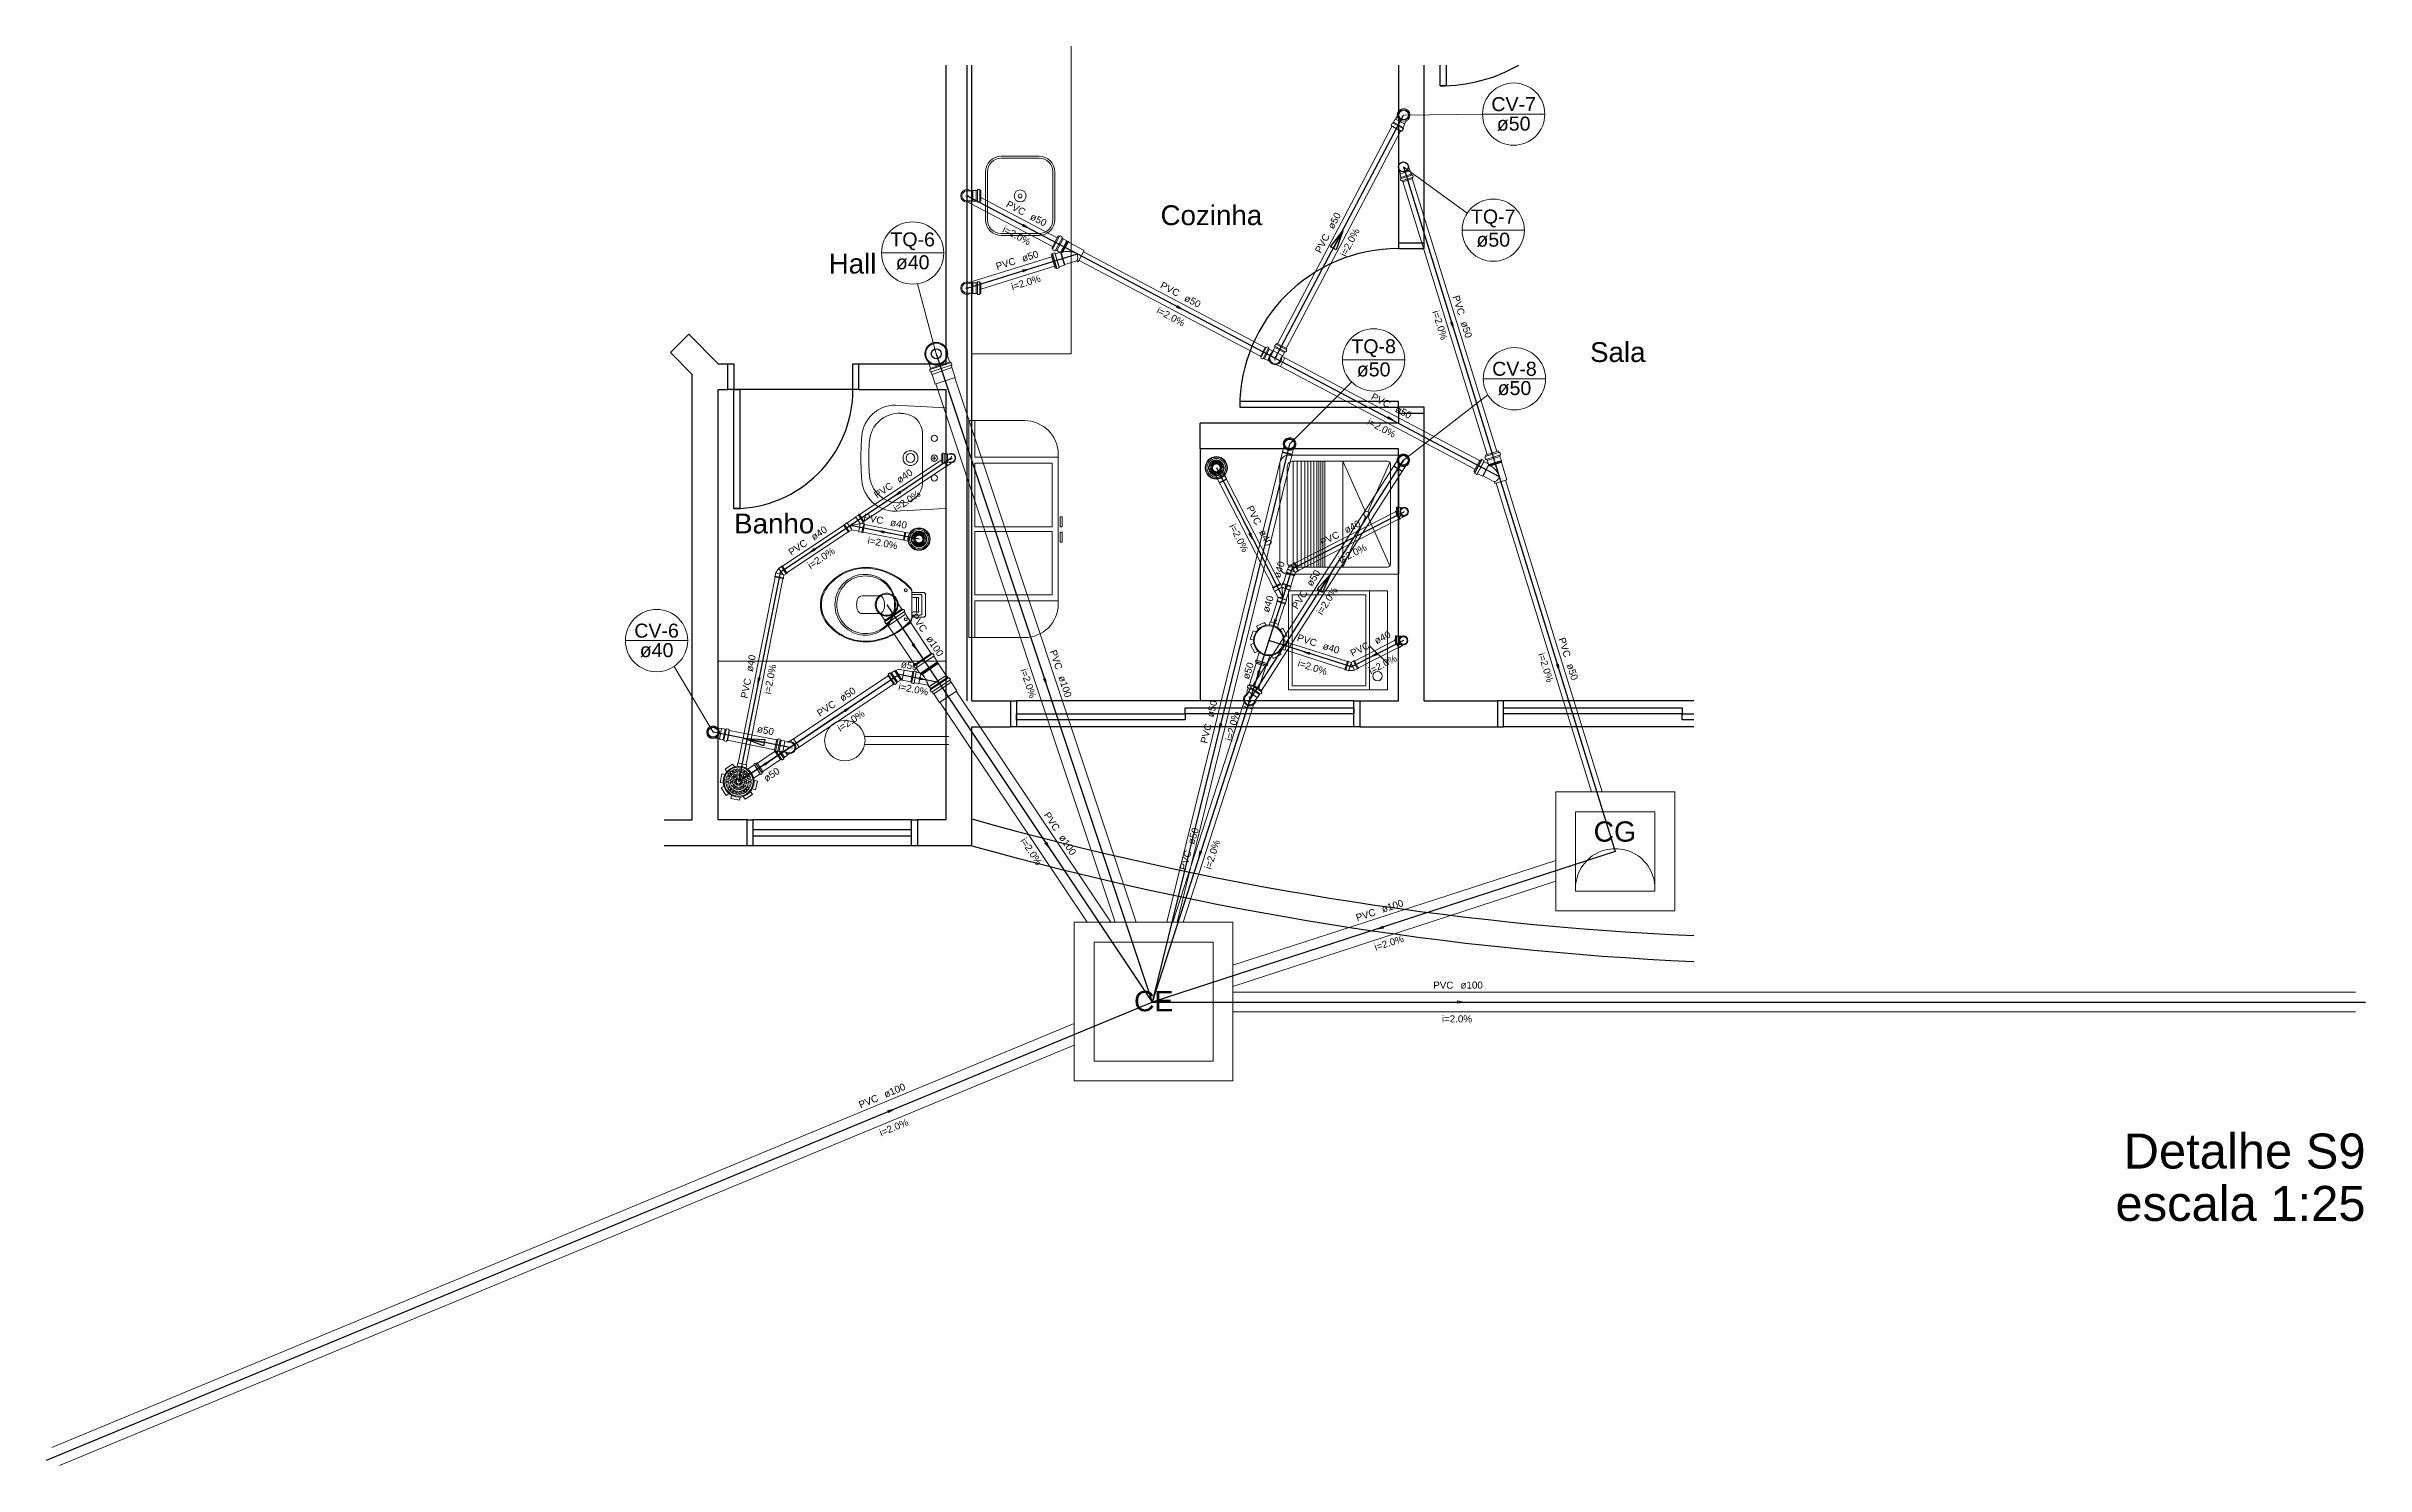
# Model space of a CAD drawing. Header units: inches. Extents: x -27 to 114, y -35 to 60.
# Drawn here: x 57.22 to 68.91, y -33.78 to -26.62 of the extents above; entities that cross this region are included whole.
import ezdxf

# ---------------------------------------------------------------- set-up
doc = ezdxf.new("R2010")
doc.units = ezdxf.units.IN
doc.header["$LTSCALE"] = 10
doc.header["$MEASUREMENT"] = 0
doc.linetypes.add('Dashed', pattern=[0.75, 0.5, -0.25])
for name, color, linetype, lineweight in [('CV-Colunas', 6, 'Continuous', 30), ('CV-Indicação coluna', 5, 'Continuous', 20), ('CV-Sentido tubo', 8, 'Continuous', 20), ('CV-Seção tubo', 160, 'Continuous', 20), ('CV-Textos coluna', 7, 'Continuous', 20), ('CV-Textos tubo', 7, 'Continuous', 20), ('CV-Tubos detalhe', 6, 'Continuous', 30), ('DI-Títulos', 7, 'Continuous', 30), ('Simbolos', 160, 'Continuous', 20), ('Simbolos_int', 5, 'Continuous', 5), ('TQ-Colunas', 6, 'Continuous', 30), ('TQ-Indicação coluna', 5, 'Continuous', 20), ('TQ-Sentido tubo', 8, 'Continuous', 20), ('TQ-Seção tubo', 160, 'Continuous', 20), ('TQ-Textos coluna', 7, 'Continuous', 20), ('TQ-Textos tubo', 7, 'Continuous', 20), ('TQ-Tubos', 6, 'Continuous', 30), ('TQ-Tubos detalhe', 6, 'Continuous', 30), ('xeixo', 3, 'Continuous', 20), ('xjanela-porta', 253, 'Continuous', 30), ('xmoveis', 253, 'Continuous', 20), ('xparede', 7, 'Continuous', 30), ('xpiso', 4, 'Continuous', 30), ('xprojecao', 4, 'Continuous', 30), ('xtexto', 7, 'Continuous', 20)]:
    doc.layers.add(name, color=color, linetype=linetype, lineweight=lineweight)
doc.styles.add('Arial', font='arial.ttf')
doc.dimstyles.get("Standard").update_dxf_attribs({"dimtxt": 0.18, "dimasz": 0.18, "dimexe": 0.18, "dimexo": 0.0625, "dimgap": 0.09, "dimtad": 0, "dimtih": 1, "dimtoh": 1, "dimdec": 4, "dimzin": 0, "dimdsep": 46, "dimtxsty": 'Standard', "dimcen": 0.09, "dimadec": 0, "dimazin": 0, "dimtfac": 1, "dimtdec": 4, "dimtofl": 0, "dimtmove": 0, "dimatfit": 3, "dimfxl": 0, "dimtolj": 1, "dimtzin": 0, "dimarcsym": 0})

msp = doc.modelspace()

# ---------------------------------------------------------------- texts
at = {"layer": 'CV-Textos coluna', "char_height": 0.0706, "attachment_point": 8, "line_spacing_factor": 0.798, "style": 'Arial'}
for s, insert, width in [('CV-7', (64.616, -26.95), 0.24887), ('ø50', (64.616, -27.049), 0.18812), ('CV-8', (64.62, -28.284), 0.24887), ('ø50', (64.62, -28.382), 0.18812), ('CV-6', (60.295, -29.604), 0.24887), ('ø40', (60.295, -29.703), 0.18812)]:
    msp.add_mtext(s, dxfattribs=dict(at, insert=insert, width=width))
at = {"layer": 'CV-Textos tubo', "char_height": 0.0353, "line_spacing_factor": 0.798, "style": 'Arial'}
for s, insert, width, attachment_point, rotation in [('ø50', (63.708, -27.547), 0.09501, 7, 62.1952), ('PVC', (63.691, -27.579), 0.11358, 9, 62.1952), ('i=2.0%', (63.806, -27.619), 0.17037, 8, 62.1952), ('ø50', (63.599, -29.348), 0.09501, 7, 57.3126), ('PVC', (63.58, -29.378), 0.11358, 9, 57.3126), ('i=2.0%', (63.691, -29.428), 0.17037, 8, 57.3126), ('ø50', (60.799, -30.08), 0.09501, 7, 348.79)]:
    msp.add_mtext(s, dxfattribs=dict(at, insert=insert, width=width, attachment_point=attachment_point, rotation=rotation))
at = {"layer": 'DI-Títulos', "char_height": 0.1765, "attachment_point": 9, "line_spacing_factor": 0.798, "style": 'Arial'}
for s, insert, width in [('Detalhe S9', (68.911, -32.282), 1.34956), ('escala 1:25', (68.911, -32.546), 1.3961)]:
    msp.add_mtext(s, dxfattribs=dict(at, insert=insert, width=width))
at = {"layer": 'Simbolos', "insert": (65.233, -30.633), "char_height": 0.1021, "width": 0.23467, "attachment_point": 9, "rotation": 0.0008, "line_spacing_factor": 0.798, "style": 'Arial'}
msp.add_mtext('CG', dxfattribs=at)
at = {"layer": 'Simbolos', "insert": (62.702, -31.488), "char_height": 0.1021, "width": 0.21785, "attachment_point": 7, "line_spacing_factor": 0.798, "style": 'Arial'}
msp.add_mtext('CE', dxfattribs=at)
at = {"layer": 'TQ-Textos coluna', "char_height": 0.0706, "attachment_point": 8, "line_spacing_factor": 0.798, "style": 'Arial'}
for s, insert, width in [('TQ-7', (64.513, -27.535), 0.24834), ('TQ-6', (61.586, -27.65), 0.24834), ('ø50', (64.513, -27.634), 0.18812), ('ø40', (61.586, -27.748), 0.18812), ('TQ-8', (63.91, -28.189), 0.24834), ('ø50', (63.91, -28.288), 0.18812)]:
    msp.add_mtext(s, dxfattribs=dict(at, insert=insert, width=width))
at = {"layer": 'TQ-Textos tubo', "char_height": 0.0353, "line_spacing_factor": 0.798, "style": 'Arial'}
for s, insert, width, attachment_point, rotation in [('PVC', (62.143, -27.477), 0.11358, 9, 332.1998), ('ø50', (62.174, -27.493), 0.09501, 7, 332.1998), ('i=2.0%', (62.102, -27.592), 0.17037, 8, 332.1998), ('PVC', (62.109, -27.72), 0.11358, 9, 17.1732), ('ø50', (62.143, -27.71), 0.09501, 7, 17.1732), ('i=2.0%', (62.162, -27.83), 0.17037, 8, 17.1732), ('PVC', (62.92, -27.886), 0.11358, 9, 332.2023), ('i=2.0%', (62.879, -28.001), 0.17037, 8, 332.2023), ('ø50', (62.951, -27.903), 0.09501, 7, 332.2023), ('PVC', (64.337, -27.981), 0.11358, 9, 287.196), ('i=2.0%', (64.227, -28.033), 0.17037, 8, 287.196), ('ø50', (64.348, -28.015), 0.09501, 7, 287.196), ('PVC', (63.983, -28.447), 0.11358, 9, 332.2014), ('i=2.0%', (63.942, -28.562), 0.17037, 8, 332.2014), ('ø50', (64.014, -28.463), 0.09501, 7, 332.2014), ('ø40', (61.52, -28.827), 0.09501, 7, 33.759), ('PVC', (61.491, -28.847), 0.11358, 9, 33.759), ('i=2.0%', (61.567, -28.929), 0.17037, 8, 33.759), ('PVC', (61.435, -29.032), 0.11358, 9, 348.8015), ('PVC', (63.314, -29.039), 0.11358, 9, 297.123), ('PVC', (61.059, -29.135), 0.11358, 9, 33.759), ('ø40', (61.089, -29.115), 0.09501, 7, 33.759), ('i=2.0%', (61.431, -29.144), 0.17037, 8, 348.8015), ('ø40', (61.47, -29.039), 0.09501, 7, 348.8015), ('i=2.0%', (63.215, -29.109), 0.17037, 8, 297.123), ('ø40', (63.33, -29.07), 0.09501, 7, 297.123), ('PVC', (63.742, -29.096), 0.11358, 9, 27.1086), ('ø40', (63.773, -29.079), 0.09501, 7, 27.1086), ('i=2.0%', (61.135, -29.217), 0.17037, 8, 33.759), ('ø40', (63.438, -29.306), 0.09501, 7, 72.1333), ('i=2.0%', (63.812, -29.195), 0.17037, 8, 27.1086), ('ø40', (63.382, -29.479), 0.09501, 7, 72.1332), ('PVC', (61.632, -29.58), 0.11358, 9, 303.7626), ('ø40', (63.925, -29.638), 0.09501, 7, 27.1297), ('ø40', (60.78, -29.777), 0.09501, 7, 78.7632), ('ø100', (61.652, -29.609), 0.12569, 7, 303.7626), ('PVC', (62.308, -29.768), 0.11358, 9, 288.4297), ('PVC', (63.617, -29.649), 0.11358, 9, 342.1253), ('ø40', (63.65, -29.66), 0.09501, 7, 342.1253), ('PVC', (63.894, -29.654), 0.11358, 9, 27.1297), ('i=2.0%', (63.964, -29.754), 0.17037, 8, 27.1297), ('i=2.0%', (64.761, -29.759), 0.17037, 8, 287.196), ('PVC', (64.871, -29.706), 0.11358, 9, 287.196), ('PVC', (60.773, -29.812), 0.11358, 9, 78.7632), ('i=2.0%', (60.885, -29.816), 0.17037, 8, 78.7632), ('ø50', (61.524, -29.753), 0.09501, 7, 348.7178), ('i=2.0%', (62.152, -29.839), 0.17037, 8, 288.4297), ('ø100', (62.319, -29.802), 0.12569, 7, 288.4297), ('ø50', (63.282, -29.816), 0.09501, 7, 72.1812), ('i=2.0%', (63.596, -29.77), 0.17037, 8, 342.1253), ('ø50', (64.882, -29.74), 0.09501, 7, 287.196), ('PVC', (61.203, -29.947), 0.11358, 9, 33.7798), ('ø50', (61.233, -29.927), 0.09501, 7, 33.7798), ('i=2.0%', (61.586, -29.881), 0.17037, 8, 348.7178), ('ø50', (63.103, -30.007), 0.09501, 7, 76.1796), ('i=2.0%', (61.285, -30.037), 0.17037, 8, 33.7798), ('PVC', (63.095, -30.041), 0.11358, 9, 76.1796), ('i=2.0%', (63.216, -30.053), 0.17037, 8, 76.1796), ('ø50', (60.85, -30.332), 0.09501, 7, 33.7798), ('PVC', (62.301, -30.582), 0.11358, 9, 303.7626), ('i=2.0%', (62.169, -30.691), 0.17037, 8, 303.7626), ('ø100', (62.321, -30.611), 0.12569, 7, 303.7626), ('ø50', (63.005, -30.649), 0.09501, 7, 72.1239), ('i=2.0%', (63.114, -30.702), 0.17037, 8, 72.1239), ('PVC', (62.994, -30.682), 0.11358, 9, 72.1239), ('PVC', (63.924, -31.002), 0.11358, 9, 18.0253), ('ø100', (63.957, -30.991), 0.12569, 7, 18.0253), ('i=2.0%', (63.993, -31.159), 0.17037, 8, 18.0253), ('PVC', (61.417, -31.938), 0.11358, 9, 22.5), ('ø100', (61.45, -31.924), 0.12569, 7, 22.5), ('i=2.0%', (61.498, -32.089), 0.17037, 8, 22.5)]:
    msp.add_mtext(s, dxfattribs=dict(at, insert=insert, width=width, attachment_point=attachment_point, rotation=rotation))
for s, insert, width, attachment_point in [('ø100', (64.348, -31.373), 0.12569, 7), ('PVC', (64.312, -31.373), 0.11358, 9), ('i=2.0%', (64.33, -31.543), 0.17037, 8)]:
    msp.add_mtext(s, dxfattribs=dict(at, insert=insert, width=width, attachment_point=attachment_point))
at = {"layer": 'xtexto', "char_height": 0.1, "attachment_point": 8, "line_spacing_factor": 0.798, "style": 'Arial'}
for s, insert, width in [('Cozinha', (63.092, -27.525), 0.70615), ('Hall', (61.283, -27.769), 0.33461), ('Sala', (65.141, -28.215), 0.39038), ('Banho', (60.888, -29.079), 0.55768)]:
    msp.add_mtext(s, dxfattribs=dict(at, insert=insert, width=width))

# ---------------------------------------------------------------- blocks, each defined once
blk = doc.blocks.new('_Closed')
at = {"color": 0, "linetype": 'ByBlock', "lineweight": -2}
for p, q in [((-1, 0.166667), (0, 0)), ((-1, 0.166667), (-1, -0.166667)), ((0, 0), (-1, -0.166667)), ((0, 0), (-1, 0))]:
    blk.add_line(p, q, dxfattribs=at)

# ---------------------------------------------------------------- linework, layer by layer
at = {"layer": 'CV-Colunas', "linetype": 'Continuous'}
for p, q in [((64.054, -28.765), (64.012, -28.738)), ((64.06, -28.709), (64.033, -28.752))]:
    msp.add_line(p, q, dxfattribs=at)
for centre in [(64.061, -26.968), (64.06, -28.709), (60.58, -30.08)]:
    msp.add_circle(centre, 0.025, dxfattribs=at)
at = {"layer": 'CV-Indicação coluna'}
for p, q in [((64.06, -26.97), (64.459, -26.964)), ((64.459, -26.964), (64.774, -26.964)), ((64.06, -28.709), (64.485, -28.379)), ((64.463, -28.298), (64.778, -28.298)), ((60.137, -29.618), (60.452, -29.618)), ((60.58, -30.08), (60.384, -29.748))]:
    msp.add_line(p, q, dxfattribs=at)
for centre in [(64.616, -26.964), (64.62, -28.298), (60.295, -29.618)]:
    msp.add_circle(centre, 0.157, dxfattribs=at)
at = {"layer": 'CV-Seção tubo'}
for p, q in [((63.425, -28.122), (64.002, -27.027)), ((63.469, -28.145), (64.046, -27.05)), ((63.303, -29.843), (64.029, -28.712)), ((63.345, -29.87), (64.071, -28.739)), ((60.891, -30.168), (60.653, -30.12)), ((60.901, -30.118), (60.663, -30.071))]:
    msp.add_line(p, q, dxfattribs=at)
at = {"layer": 'CV-Tubos detalhe'}
for p, q in [((63.414, -28.195), (64.06, -26.97)), ((63.286, -29.916), (64.06, -28.709)), ((60.966, -30.157), (60.58, -30.08))]:
    msp.add_line(p, q, dxfattribs=at)
at = {"layer": 'Simbolos'}
for p, q in [((63.998, -27.019), (64.003, -27.009)), ((64.004, -27.008), (64.007, -27.009)), ((64.008, -27.009), (64.01, -27.005)), ((64.01, -27.005), (64.018, -26.99)), ((64.01, -27.005), (64.01, -27.005)), ((64.018, -26.99), (64.021, -26.989)), ((64.03, -26.973), (64.021, -26.989)), ((64.074, -26.997), (64.066, -27.013)), ((63.998, -27.02), (64.001, -27.022)), ((64, -27.025), (64.001, -27.023)), ((64.048, -27.051), (64, -27.025)), ((64.048, -27.051), (64.049, -27.048)), ((64.053, -27.049), (64.05, -27.048)), ((64.054, -27.048), (64.06, -27.038)), ((64.057, -27.034), (64.058, -27.031)), ((64.059, -27.037), (64.057, -27.036)), ((64.058, -27.031), (64.059, -27.031)), ((64.059, -27.031), (64.066, -27.016)), ((64.066, -27.016), (64.066, -27.013)), ((64.045, -27.265), (64.036, -27.237)), ((64.093, -27.25), (64.084, -27.222)), ((61.889, -27.351), (61.863, -27.351)), ((61.89, -27.349), (61.889, -27.351)), ((61.907, -27.349), (61.89, -27.349)), ((61.907, -27.349), (61.907, -27.349)), ((61.912, -27.349), (61.907, -27.349)), ((61.913, -27.345), (61.913, -27.348)), ((61.923, -27.344), (61.914, -27.344)), ((61.924, -27.345), (61.925, -27.348)), ((61.93, -27.349), (61.926, -27.349)), ((61.93, -27.403), (61.93, -27.349)), ((64.043, -27.267), (64.045, -27.265)), ((64.048, -27.283), (64.043, -27.267)), ((64.046, -27.29), (64.049, -27.289)), ((64.048, -27.3), (64.046, -27.291)), ((64.05, -27.288), (64.048, -27.283)), ((64.048, -27.283), (64.048, -27.283)), ((64.05, -27.3), (64.053, -27.3)), ((64.055, -27.305), (64.054, -27.301)), ((64.107, -27.289), (64.055, -27.305)), ((64.095, -27.251), (64.093, -27.25)), ((64.1, -27.267), (64.095, -27.251)), ((64.102, -27.272), (64.1, -27.267)), ((64.1, -27.267), (64.1, -27.267)), ((64.106, -27.272), (64.103, -27.272)), ((64.109, -27.282), (64.106, -27.284)), ((64.107, -27.289), (64.106, -27.285)), ((64.109, -27.281), (64.107, -27.272)), ((61.889, -27.401), (61.863, -27.401)), ((61.865, -27.407), (61.878, -27.415)), ((61.89, -27.403), (61.889, -27.401)), ((61.907, -27.403), (61.89, -27.403)), ((61.907, -27.403), (61.907, -27.403)), ((61.912, -27.403), (61.907, -27.403)), ((61.913, -27.407), (61.913, -27.404)), ((61.923, -27.408), (61.914, -27.408)), ((61.924, -27.407), (61.925, -27.404)), ((61.93, -27.403), (61.926, -27.403)), ((62.32, -27.578), (62.287, -27.639)), ((62.32, -27.578), (62.324, -27.581)), ((62.329, -27.578), (62.326, -27.581)), ((62.33, -27.578), (62.34, -27.583)), ((62.34, -27.585), (62.339, -27.588)), ((62.34, -27.589), (62.345, -27.592)), ((62.345, -27.592), (62.363, -27.602)), ((62.345, -27.592), (62.345, -27.592)), ((62.284, -27.674), (62.289, -27.672)), ((62.284, -27.674), (62.304, -27.74)), ((62.287, -27.639), (62.292, -27.641)), ((62.29, -27.667), (62.29, -27.671)), ((62.29, -27.672), (62.31, -27.738)), ((62.291, -27.666), (62.301, -27.663)), ((62.292, -27.646), (62.293, -27.643)), ((62.293, -27.648), (62.302, -27.653)), ((62.303, -27.664), (62.304, -27.667)), ((62.303, -27.664), (62.325, -27.738)), ((62.304, -27.653), (62.306, -27.65)), ((62.306, -27.668), (62.326, -27.661)), ((62.307, -27.65), (62.312, -27.652)), ((62.312, -27.652), (62.313, -27.652)), ((62.313, -27.652), (62.326, -27.659)), ((62.351, -27.725), (62.332, -27.661)), ((62.337, -27.662), (62.342, -27.662)), ((62.353, -27.722), (62.413, -27.704)), ((62.363, -27.602), (62.364, -27.605)), ((62.364, -27.605), (62.367, -27.607)), ((62.367, -27.607), (62.368, -27.605)), ((62.368, -27.605), (62.372, -27.607)), ((62.371, -27.609), (62.372, -27.607)), ((62.371, -27.609), (62.451, -27.652)), ((62.414, -27.704), (62.421, -27.708)), ((61.863, -27.816), (61.889, -27.816)), ((61.871, -27.812), (61.885, -27.807)), ((61.89, -27.814), (61.889, -27.816)), ((61.907, -27.814), (61.89, -27.814)), ((61.907, -27.814), (61.907, -27.814)), ((61.912, -27.814), (61.907, -27.814)), ((61.913, -27.81), (61.913, -27.813)), ((61.923, -27.81), (61.914, -27.81)), ((61.924, -27.81), (61.925, -27.813)), ((61.93, -27.814), (61.926, -27.814)), ((61.93, -27.814), (61.93, -27.869)), ((62.304, -27.74), (62.309, -27.738)), ((62.313, -27.742), (62.31, -27.738)), ((62.314, -27.742), (62.324, -27.739)), ((62.325, -27.733), (62.351, -27.725)), ((62.325, -27.738), (62.325, -27.735)), ((62.351, -27.725), (62.353, -27.722)), ((61.889, -27.867), (61.863, -27.867)), ((61.89, -27.869), (61.889, -27.867)), ((61.907, -27.869), (61.89, -27.869)), ((61.907, -27.869), (61.907, -27.869)), ((61.912, -27.869), (61.907, -27.869)), ((61.913, -27.872), (61.913, -27.87)), ((61.923, -27.873), (61.914, -27.873)), ((61.924, -27.872), (61.925, -27.869)), ((61.93, -27.869), (61.926, -27.869)), ((63.339, -28.186), (63.364, -28.138)), ((63.364, -28.138), (63.368, -28.14)), ((63.371, -28.138), (63.369, -28.14)), ((63.372, -28.137), (63.38, -28.141)), ((63.381, -28.143), (63.38, -28.145)), ((63.38, -28.146), (63.384, -28.149)), ((63.384, -28.149), (63.399, -28.157)), ((63.405, -28.158), (63.397, -28.174)), ((63.399, -28.157), (63.4, -28.159)), ((63.4, -28.159), (63.404, -28.161)), ((63.402, -28.16), (63.403, -28.159)), ((63.403, -28.159), (63.404, -28.16)), ((63.412, -28.141), (63.404, -28.156)), ((63.404, -28.156), (63.405, -28.158)), ((63.416, -28.125), (63.412, -28.132)), ((63.412, -28.134), (63.414, -28.135)), ((63.414, -28.137), (63.412, -28.141)), ((63.412, -28.141), (63.412, -28.141)), ((63.417, -28.124), (63.42, -28.125)), ((63.423, -28.121), (63.421, -28.124)), ((63.423, -28.121), (63.471, -28.146)), ((63.46, -28.166), (63.452, -28.181)), ((63.463, -28.162), (63.46, -28.166)), ((63.46, -28.166), (63.46, -28.166)), ((63.467, -28.163), (63.464, -28.162)), ((63.472, -28.154), (63.468, -28.162)), ((63.471, -28.146), (63.469, -28.15)), ((63.472, -28.153), (63.469, -28.151)), ((61.666, -28.214), (61.676, -28.245)), ((61.672, -28.253), (61.675, -28.252)), ((61.672, -28.254), (61.675, -28.263)), ((61.674, -28.246), (61.775, -28.213)), ((61.674, -28.246), (61.675, -28.25)), ((61.676, -28.264), (61.678, -28.263)), ((61.68, -28.264), (61.683, -28.276)), ((61.683, -28.276), (61.684, -28.276)), ((61.684, -28.276), (61.7, -28.325)), ((61.762, -28.182), (61.772, -28.213)), ((61.775, -28.213), (61.776, -28.217)), ((61.78, -28.217), (61.777, -28.218)), ((61.781, -28.218), (61.784, -28.227)), ((61.784, -28.228), (61.781, -28.229)), ((61.781, -28.23), (61.784, -28.242)), ((61.784, -28.242), (61.801, -28.292)), ((61.784, -28.242), (61.784, -28.242)), ((63.339, -28.186), (63.343, -28.188)), ((63.342, -28.192), (63.343, -28.189)), ((63.343, -28.194), (63.351, -28.198)), ((63.352, -28.197), (63.353, -28.195)), ((63.355, -28.195), (63.359, -28.197)), ((63.359, -28.197), (63.374, -28.205)), ((63.374, -28.205), (63.376, -28.204)), ((63.376, -28.204), (63.385, -28.209)), ((63.379, -28.205), (63.378, -28.206)), ((63.378, -28.206), (63.381, -28.208)), ((63.382, -28.207), (63.381, -28.208)), ((63.42, -28.227), (63.44, -28.237)), ((63.45, -28.182), (63.441, -28.198)), ((63.448, -28.185), (63.463, -28.193)), ((63.452, -28.181), (63.45, -28.182)), ((63.451, -28.666), (63.457, -28.64)), ((61.733, -28.721), (61.733, -28.676)), ((61.733, -28.676), (61.736, -28.676)), ((61.733, -28.721), (61.736, -28.721)), ((61.737, -28.674), (61.737, -28.676)), ((61.738, -28.723), (61.737, -28.721)), ((61.738, -28.673), (61.743, -28.673)), ((61.739, -28.724), (61.743, -28.724)), ((61.744, -28.674), (61.744, -28.676)), ((61.744, -28.723), (61.745, -28.721)), ((61.745, -28.676), (61.76, -28.676)), ((61.746, -28.721), (61.76, -28.72)), ((61.748, -28.72), (61.748, -28.72)), ((61.76, -28.739), (61.748, -28.721)), ((61.76, -28.676), (61.761, -28.678)), ((61.76, -28.72), (61.761, -28.719)), ((61.76, -28.739), (61.764, -28.737)), ((61.77, -28.678), (61.761, -28.678)), ((61.77, -28.719), (61.761, -28.719)), ((61.764, -28.735), (61.776, -28.727)), ((61.764, -28.737), (61.764, -28.735)), ((61.78, -28.678), (61.77, -28.678)), ((61.78, -28.719), (61.77, -28.719)), ((61.776, -28.727), (61.777, -28.725)), ((61.783, -28.721), (61.777, -28.725)), ((63.5, -28.678), (63.506, -28.652)), ((64.447, -28.706), (64.415, -28.766)), ((64.452, -28.709), (64.42, -28.769)), ((64.467, -28.711), (64.431, -28.78)), ((64.447, -28.706), (64.451, -28.708)), ((64.455, -28.705), (64.453, -28.708)), ((64.457, -28.705), (64.467, -28.71)), ((64.459, -28.789), (64.49, -28.73)), ((64.467, -28.712), (64.466, -28.715)), ((64.466, -28.716), (64.485, -28.726)), ((64.471, -28.693), (64.474, -28.704)), ((64.472, -28.692), (64.475, -28.69)), ((64.539, -28.662), (64.474, -28.683)), ((64.474, -28.683), (64.475, -28.688)), ((64.476, -28.704), (64.479, -28.704)), ((64.48, -28.705), (64.482, -28.71)), ((64.482, -28.71), (64.482, -28.71)), ((64.482, -28.71), (64.487, -28.724)), ((64.493, -28.735), (64.497, -28.738)), ((64.539, -28.662), (64.541, -28.668)), ((64.546, -28.669), (64.542, -28.669)), ((64.549, -28.682), (64.546, -28.683)), ((64.546, -28.684), (64.547, -28.69)), ((64.547, -28.669), (64.55, -28.68)), ((64.547, -28.69), (64.554, -28.71)), ((64.547, -28.69), (64.547, -28.69)), ((64.554, -28.71), (64.552, -28.713)), ((64.552, -28.713), (64.553, -28.716)), ((64.553, -28.716), (64.555, -28.716)), ((64.554, -28.72), (64.556, -28.719)), ((64.554, -28.72), (64.582, -28.807)), ((64.555, -28.716), (64.556, -28.719)), ((64.415, -28.766), (64.42, -28.769)), ((64.42, -28.774), (64.42, -28.77)), ((64.42, -28.775), (64.43, -28.78)), ((64.431, -28.78), (64.433, -28.777)), ((64.435, -28.777), (64.459, -28.789)), ((64.459, -28.789), (64.462, -28.788)), ((64.462, -28.788), (64.518, -28.817)), ((64.519, -28.818), (64.521, -28.826)), ((61.256, -29.024), (61.3, -28.995)), ((61.313, -28.985), (61.3, -28.993)), ((61.3, -28.993), (61.3, -28.995)), ((61.317, -28.981), (61.313, -28.983)), ((61.313, -28.983), (61.313, -28.985)), ((61.317, -28.981), (61.342, -29.019)), ((61.237, -29.034), (61.24, -29.032)), ((61.237, -29.034), (61.262, -29.072)), ((61.24, -29.032), (61.242, -29.032)), ((61.242, -29.032), (61.254, -29.024)), ((61.254, -29.024), (61.256, -29.024)), ((61.262, -29.072), (61.266, -29.07)), ((61.266, -29.068), (61.277, -29.061)), ((61.266, -29.07), (61.266, -29.068)), ((61.33, -29.027), (61.272, -29.038)), ((61.278, -29.06), (61.272, -29.038)), ((61.315, -29.067), (61.279, -29.06)), ((61.315, -29.069), (61.315, -29.067)), ((61.33, -29.072), (61.315, -29.069)), ((61.337, -29.021), (61.33, -29.025)), ((61.339, -29.029), (61.33, -29.027)), ((61.331, -29.073), (61.33, -29.072)), ((61.335, -29.074), (61.331, -29.073)), ((61.335, -29.074), (61.344, -29.029)), ((61.339, -29.021), (61.337, -29.021)), ((61.342, -29.019), (61.339, -29.021)), ((61.34, -29.028), (61.339, -29.029)), ((61.344, -29.029), (61.34, -29.028)), ((60.89, -29.297), (60.891, -29.294)), ((60.935, -29.306), (60.89, -29.297)), ((60.891, -29.294), (60.892, -29.293)), ((60.892, -29.293), (60.895, -29.278)), ((60.895, -29.278), (60.896, -29.277)), ((60.924, -29.244), (60.912, -29.253)), ((60.912, -29.253), (60.912, -29.254)), ((60.925, -29.243), (60.924, -29.244)), ((60.928, -29.241), (60.925, -29.243)), ((60.953, -29.279), (60.928, -29.241)), ((60.935, -29.301), (60.937, -29.288)), ((60.935, -29.302), (60.935, -29.301)), ((60.935, -29.306), (60.935, -29.302)), ((60.948, -29.281), (60.937, -29.288)), ((60.95, -29.281), (60.948, -29.281)), ((60.953, -29.279), (60.95, -29.281)), ((61.444, -29.517), (61.533, -29.458)), ((61.513, -29.432), (61.531, -29.459)), ((61.533, -29.458), (61.535, -29.461)), ((61.539, -29.461), (61.536, -29.462)), ((61.541, -29.461), (61.546, -29.469)), ((61.428, -29.488), (61.446, -29.516)), ((61.444, -29.517), (61.447, -29.521)), ((61.445, -29.524), (61.447, -29.522)), ((61.445, -29.525), (61.45, -29.533)), ((61.451, -29.533), (61.453, -29.532)), ((61.455, -29.533), (61.462, -29.543)), ((61.462, -29.543), (61.491, -29.586)), ((61.462, -29.543), (61.462, -29.543)), ((61.543, -29.473), (61.55, -29.483)), ((61.545, -29.47), (61.544, -29.472)), ((61.55, -29.483), (61.55, -29.484)), ((61.55, -29.484), (61.579, -29.527)), ((61.682, -29.681), (61.594, -29.74)), ((61.682, -29.681), (61.594, -29.74)), ((61.682, -29.681), (61.685, -29.685)), ((61.682, -29.681), (61.685, -29.684)), ((61.689, -29.684), (61.686, -29.685)), ((61.689, -29.684), (61.686, -29.685)), ((61.69, -29.684), (61.695, -29.692)), ((61.69, -29.685), (61.695, -29.692)), ((61.695, -29.693), (61.693, -29.695)), ((61.695, -29.694), (61.693, -29.695)), ((61.693, -29.696), (61.71, -29.723)), ((61.693, -29.697), (61.71, -29.723)), ((61.461, -29.793), (61.464, -29.791)), ((61.461, -29.793), (61.491, -29.839)), ((61.463, -29.787), (61.465, -29.79)), ((61.464, -29.786), (61.471, -29.781)), ((61.472, -29.781), (61.474, -29.783)), ((61.476, -29.783), (61.479, -29.781)), ((61.479, -29.781), (61.494, -29.771)), ((61.494, -29.771), (61.496, -29.772)), ((61.496, -29.772), (61.498, -29.771)), ((61.498, -29.769), (61.5, -29.768)), ((61.498, -29.771), (61.498, -29.769)), ((61.501, -29.769), (61.5, -29.768)), ((61.524, -29.817), (61.524, -29.816)), ((61.525, -29.815), (61.533, -29.817)), ((61.531, -29.765), (61.543, -29.767)), ((61.587, -29.774), (61.576, -29.828)), ((61.587, -29.774), (61.576, -29.827)), ((61.587, -29.774), (61.591, -29.775)), ((61.587, -29.774), (61.591, -29.774)), ((61.594, -29.771), (61.592, -29.774)), ((61.594, -29.771), (61.592, -29.774)), ((61.594, -29.74), (61.596, -29.744)), ((61.594, -29.74), (61.596, -29.744)), ((61.594, -29.748), (61.596, -29.745)), ((61.594, -29.747), (61.596, -29.745)), ((61.594, -29.748), (61.599, -29.756)), ((61.594, -29.749), (61.599, -29.756)), ((61.595, -29.771), (61.603, -29.773)), ((61.595, -29.771), (61.603, -29.772)), ((61.6, -29.756), (61.603, -29.755)), ((61.6, -29.757), (61.603, -29.756)), ((61.604, -29.756), (61.619, -29.779)), ((61.604, -29.756), (61.619, -29.778)), ((61.604, -29.774), (61.604, -29.776)), ((61.604, -29.774), (61.604, -29.776)), ((61.605, -29.777), (61.618, -29.78)), ((61.605, -29.777), (61.618, -29.78)), ((61.674, -29.861), (61.763, -29.802)), ((61.71, -29.723), (61.71, -29.727)), ((61.71, -29.723), (61.71, -29.726)), ((61.71, -29.726), (61.713, -29.731)), ((61.71, -29.727), (61.713, -29.732)), ((61.713, -29.732), (61.714, -29.731)), ((61.713, -29.731), (61.714, -29.731)), ((61.714, -29.731), (61.716, -29.734)), ((61.714, -29.731), (61.716, -29.733)), ((61.715, -29.734), (61.716, -29.733)), ((61.715, -29.734), (61.755, -29.794)), ((61.715, -29.734), (61.716, -29.734)), ((61.715, -29.734), (61.755, -29.794)), ((61.755, -29.794), (61.761, -29.803)), ((61.763, -29.802), (61.765, -29.805)), ((61.769, -29.805), (61.766, -29.806)), ((61.77, -29.805), (61.776, -29.813)), ((61.775, -29.814), (61.773, -29.816)), ((61.491, -29.839), (61.494, -29.836)), ((61.498, -29.838), (61.496, -29.836)), ((61.499, -29.838), (61.506, -29.834)), ((61.506, -29.829), (61.51, -29.826)), ((61.507, -29.832), (61.506, -29.83)), ((61.51, -29.826), (61.524, -29.817)), ((61.576, -29.827), (61.58, -29.828)), ((61.576, -29.828), (61.58, -29.828)), ((61.582, -29.833), (61.581, -29.829)), ((61.582, -29.832), (61.581, -29.829)), ((61.582, -29.833), (61.591, -29.835)), ((61.582, -29.833), (61.591, -29.835)), ((61.592, -29.834), (61.593, -29.832)), ((61.592, -29.834), (61.593, -29.832)), ((61.594, -29.831), (61.615, -29.835)), ((61.594, -29.831), (61.615, -29.835)), ((61.615, -29.835), (61.617, -29.834)), ((61.615, -29.835), (61.617, -29.834)), ((61.617, -29.834), (61.665, -29.843)), ((61.617, -29.834), (61.665, -29.843)), ((61.665, -29.843), (61.67, -29.851)), ((61.665, -29.843), (61.67, -29.85)), ((61.67, -29.85), (61.676, -29.859)), ((61.674, -29.861), (61.677, -29.865)), ((61.674, -29.869), (61.68, -29.877)), ((61.675, -29.868), (61.677, -29.866)), ((61.681, -29.877), (61.683, -29.876)), ((61.685, -29.876), (61.691, -29.887)), ((61.691, -29.887), (61.692, -29.887)), ((61.692, -29.887), (61.721, -29.93)), ((61.773, -29.817), (61.78, -29.827)), ((61.78, -29.827), (61.78, -29.828)), ((61.78, -29.828), (61.809, -29.871)), ((63.257, -29.926), (63.25, -29.947)), ((63.272, -29.88), (63.269, -29.889)), ((63.27, -29.881), (63.269, -29.884)), ((63.27, -29.885), (63.269, -29.884)), ((63.271, -29.882), (63.27, -29.881)), ((63.276, -29.861), (63.271, -29.877)), ((63.28, -29.877), (63.271, -29.892)), ((63.271, -29.877), (63.272, -29.88)), ((63.276, -29.845), (63.274, -29.853)), ((63.274, -29.854), (63.276, -29.855)), ((63.277, -29.857), (63.276, -29.861)), ((63.276, -29.861), (63.276, -29.861)), ((63.277, -29.844), (63.28, -29.844)), ((63.289, -29.861), (63.28, -29.875)), ((63.28, -29.875), (63.28, -29.877)), ((63.283, -29.839), (63.281, -29.843)), ((63.283, -29.839), (63.299, -29.845)), ((63.294, -29.845), (63.289, -29.852)), ((63.289, -29.853), (63.291, -29.855)), ((63.292, -29.857), (63.289, -29.86)), ((63.289, -29.86), (63.289, -29.861)), ((63.295, -29.844), (63.298, -29.845)), ((63.301, -29.841), (63.299, -29.845)), ((63.301, -29.841), (63.347, -29.871)), ((63.323, -29.905), (63.313, -29.92)), ((63.314, -29.849), (63.335, -29.856)), ((63.325, -29.904), (63.323, -29.905)), ((63.334, -29.89), (63.325, -29.904)), ((63.335, -29.856), (63.333, -29.86)), ((63.335, -29.89), (63.334, -29.89)), ((63.337, -29.886), (63.335, -29.89)), ((63.341, -29.887), (63.339, -29.886)), ((63.347, -29.88), (63.342, -29.887)), ((63.347, -29.871), (63.345, -29.875)), ((63.347, -29.878), (63.345, -29.876)), ((63.305, -29.942), (63.298, -29.963)), ((60.594, -30.109), (60.612, -30.113)), ((60.604, -30.059), (60.622, -30.063)), ((60.614, -30.115), (60.612, -30.113)), ((60.63, -30.118), (60.614, -30.115)), ((60.624, -30.061), (60.622, -30.063)), ((60.641, -30.065), (60.624, -30.061)), ((60.631, -30.118), (60.63, -30.118)), ((60.634, -30.119), (60.631, -30.118)), ((60.635, -30.123), (60.635, -30.12)), ((60.647, -30.126), (60.636, -30.124)), ((60.645, -30.066), (60.641, -30.065)), ((60.641, -30.065), (60.641, -30.065)), ((60.647, -30.062), (60.646, -30.065)), ((60.659, -30.064), (60.648, -30.062)), ((60.648, -30.125), (60.649, -30.123)), ((60.653, -30.123), (60.65, -30.122)), ((60.663, -30.069), (60.653, -30.123)), ((60.66, -30.065), (60.66, -30.068)), ((60.663, -30.069), (60.661, -30.069)), ((60.89, -30.17), (60.901, -30.116)), ((60.901, -30.116), (60.905, -30.117)), ((60.908, -30.114), (60.906, -30.117)), ((60.909, -30.114), (60.918, -30.115)), ((60.918, -30.116), (60.918, -30.119)), ((60.919, -30.12), (60.923, -30.121)), ((60.923, -30.121), (60.924, -30.121)), ((60.924, -30.121), (60.94, -30.124)), ((60.94, -30.124), (60.942, -30.126)), ((60.942, -30.126), (60.959, -30.13)), ((60.966, -30.125), (60.985, -30.113)), ((60.995, -30.167), (61.013, -30.155)), ((60.64, -30.266), (60.677, -30.241)), ((60.64, -30.266), (60.649, -30.28)), ((60.677, -30.241), (60.687, -30.255)), ((60.705, -30.235), (60.702, -30.252)), ((60.705, -30.235), (60.749, -30.244)), ((60.749, -30.244), (60.746, -30.261)), ((60.787, -30.245), (60.755, -30.266)), ((60.792, -30.236), (60.786, -30.24)), ((60.787, -30.244), (60.786, -30.241)), ((60.796, -30.239), (60.793, -30.236)), ((60.802, -30.235), (60.796, -30.239)), ((60.832, -30.281), (60.802, -30.235)), ((60.832, -30.281), (60.826, -30.284)), ((60.89, -30.17), (60.895, -30.171)), ((60.89, -30.174), (60.894, -30.171)), ((60.921, -30.219), (60.89, -30.174)), ((60.896, -30.175), (60.896, -30.172)), ((60.897, -30.176), (60.905, -30.177)), ((60.906, -30.177), (60.907, -30.174)), ((60.908, -30.174), (60.913, -30.174)), ((60.913, -30.174), (60.93, -30.178)), ((60.913, -30.174), (60.913, -30.174)), ((60.921, -30.219), (60.924, -30.217)), ((60.928, -30.219), (60.926, -30.217)), ((60.929, -30.219), (60.936, -30.214)), ((60.93, -30.178), (60.932, -30.176)), ((60.932, -30.176), (60.949, -30.18)), ((60.937, -30.213), (60.935, -30.21)), ((60.936, -30.209), (60.939, -30.207)), ((60.939, -30.207), (60.94, -30.206)), ((60.94, -30.206), (60.953, -30.197)), ((60.953, -30.197), (60.954, -30.194)), ((60.954, -30.194), (60.963, -30.189)), ((60.956, -30.193), (60.957, -30.194)), ((60.957, -30.194), (60.96, -30.193)), ((60.959, -30.191), (60.96, -30.193)), ((60.615, -30.333), (60.624, -30.289)), ((60.615, -30.333), (60.632, -30.337)), ((60.62, -30.361), (60.635, -30.352)), ((60.645, -30.399), (60.62, -30.361)), ((60.624, -30.289), (60.641, -30.293)), ((60.645, -30.399), (60.66, -30.389)), ((60.669, -30.414), (60.672, -30.398)), ((60.778, -30.393), (60.741, -30.418)), ((60.778, -30.393), (60.769, -30.379)), ((60.794, -30.37), (60.777, -30.366)), ((60.817, -30.29), (60.785, -30.312)), ((60.803, -30.326), (60.786, -30.322)), ((60.803, -30.326), (60.794, -30.37)), ((60.818, -30.291), (60.82, -30.293)), ((60.827, -30.289), (60.821, -30.293)), ((60.826, -30.284), (60.827, -30.288)), ((60.713, -30.423), (60.669, -30.414)), ((60.713, -30.423), (60.716, -30.407)), ((60.741, -30.418), (60.731, -30.404))]:
    msp.add_line(p, q, dxfattribs=at)
at = {"layer": 'Simbolos', "linetype": 'Continuous'}
for points in [[(65.428, -30.381), (64.828, -30.381), (64.828, -30.981), (65.428, -30.981), (65.428, -30.381)], [(62.401, -31.838), (63.201, -31.838), (63.201, -31.038), (62.401, -31.038), (62.401, -31.838)]]:
    msp.add_lwpolyline(points, close=True, dxfattribs=at)
at = {"layer": 'Simbolos'}
for centre, radius in [((64.061, -26.968), 0.0318), ((60.58, -30.08), 0.0318), ((60.709, -30.329), 0.0777)]:
    msp.add_circle(centre, radius, dxfattribs=at)
for centre, radius, start, end in [((64.004, -27.009), 0.001, 67.1937, 152.1937), ((64.008, -27.008), 0.001, 247.1937, 332.1937), ((63.999, -27.019), 0.001, 152.1937, 227.1937), ((64, -27.023), 0.001, 332.1937, 47.1937), ((64.05, -27.049), 0.001, 77.1937, 152.1937), ((64.054, -27.048), 0.001, 257.1937, 332.1937), ((64.057, -27.035), 0.001, 152.1937, 237.1937), ((64.059, -27.038), 0.001, 332.1937, 57.1937), ((64.06, -27.23), 0.0253, 17.196, 197.196), ((61.86, -27.376), 0.0255, 82.8188, 277.166), ((61.912, -27.348), 0.001, 269.992, 354.992), ((61.914, -27.345), 0.001, 89.9924, 174.992), ((61.923, -27.345), 0.001, 14.992, 89.9924), ((61.926, -27.348), 0.001, 194.992, 269.992), ((64.047, -27.291), 0.001, 112.196, 197.196), ((64.049, -27.299), 0.001, 197.196, 272.196), ((64.049, -27.288), 0.001, 292.196, 17.196), ((64.053, -27.301), 0.001, 17.196, 92.196), ((64.103, -27.271), 0.001, 197.196, 282.196), ((64.106, -27.273), 0.001, 17.196, 102.196), ((64.107, -27.284), 0.001, 122.196, 197.196), ((64.108, -27.281), 0.001, 302.196, 17.196), ((61.912, -27.404), 0.001, 4.992, 89.9924), ((61.914, -27.407), 0.001, 184.992, 269.992), ((61.923, -27.407), 0.001, 269.992, 344.992), ((61.926, -27.404), 0.001, 89.9924, 164.9924), ((62.325, -27.58), 0.00125, 241.866, 316.866), ((62.33, -27.579), 0.00125, 61.8664, 136.866), ((62.34, -27.588), 0.00125, 156.867, 241.866), ((62.339, -27.584), 0.00125, 336.866, 61.8664), ((62.289, -27.671), 0.00125, 286.866, 1.8667), ((62.291, -27.667), 0.00125, 106.866, 181.867), ((62.292, -27.643), 0.00125, 346.867, 61.8664), ((62.293, -27.647), 0.00125, 166.866, 241.866), ((62.302, -27.664), 0.00125, 21.8663, 106.866), ((62.303, -27.652), 0.00125, 241.866, 326.866), ((62.305, -27.666), 0.00125, 201.866, 286.866), ((62.307, -27.651), 0.00125, 61.8664, 146.866), ((62.325, -27.66), 0.00125, 286.866, 61.8664), ((62.322, -27.877), 0.216, 86.4568, 88.6887), ((62.389, -27.933), 0.278, 100.544, 101.317), ((62.389, -27.933), 0.278, 94.3582, 99.4946), ((62.367, -27.794), 0.138, 79.3557, 89.2488), ((62.38, -27.721), 0.0634, 59.7844, 79.3557), ((62.408, -27.674), 0.00913, 24.8784, 59.7844), ((62.414, -27.706), 0.00187, 61.8663, 106.866), ((62.386, -27.69), 0.0315, 333.675, 353.425), ((62.329, -27.692), 0.0896, 8.0184, 14.0174), ((62.363, -27.687), 0.0551, 353.425, 8.0184), ((61.86, -27.841), 0.0255, 82.8271, 277.1747), ((61.912, -27.813), 0.001, 270.0007, 355.0007), ((61.914, -27.811), 0.001, 90.0007, 175.0007), ((61.923, -27.811), 0.001, 15.0007, 90.0007), ((61.926, -27.813), 0.001, 195.0007, 270.0007), ((62.309, -27.739), 0.00125, 31.8664, 106.866), ((62.313, -27.741), 0.00125, 211.866, 286.866), ((62.326, -27.734), 0.00125, 106.866, 191.866), ((62.324, -27.738), 0.00125, 286.866, 11.8664), ((61.912, -27.87), 0.001, 5.0007, 90.0007), ((61.914, -27.872), 0.001, 185.0007, 270.0007), ((61.923, -27.872), 0.001, 270.0007, 345.0007), ((61.926, -27.87), 0.001, 90.0007, 165.0007), ((61.705, -28.172), 0.0576, 350.2048, 226.6353), ((63.368, -28.139), 0.001, 242.201, 317.201), ((63.372, -28.138), 0.001, 62.2014, 137.201), ((63.38, -28.142), 0.001, 337.201, 62.2014), ((63.381, -28.146), 0.001, 157.201, 242.201), ((63.414, -28.195), 0.0273, 130.154, 354.249), ((63.412, -28.133), 0.001, 152.201, 237.201), ((63.414, -28.136), 0.001, 332.201, 57.2014), ((63.416, -28.125), 0.001, 77.2014, 152.201), ((63.42, -28.124), 0.001, 257.201, 332.201), ((63.464, -28.162), 0.001, 67.2014, 152.201), ((63.467, -28.162), 0.001, 247.201, 332.201), ((63.47, -28.15), 0.001, 152.201, 227.201), ((63.471, -28.154), 0.001, 332.201, 47.2014), ((61.705, -28.172), 0.0576, 226.6353, 350.2048), ((61.673, -28.254), 0.001, 123.43, 198.43), ((61.674, -28.251), 0.001, 303.43, 18.4297), ((61.676, -28.263), 0.001, 198.43, 283.43), ((61.679, -28.264), 0.001, 18.4297, 103.43), ((61.777, -28.216), 0.001, 198.43, 273.43), ((61.78, -28.218), 0.001, 18.4297, 93.4297), ((61.782, -28.23), 0.001, 113.43, 198.43), ((61.783, -28.227), 0.001, 293.43, 18.4297), ((63.343, -28.193), 0.001, 167.201, 242.201), ((63.342, -28.189), 0.001, 347.201, 62.2014), ((63.351, -28.197), 0.001, 242.201, 327.201), ((63.354, -28.196), 0.001, 62.2014, 147.201), ((63.486, -28.627), 0.0318, 309.04, 203.319), ((63.486, -28.627), 0.0318, 203.319, 309.04), ((61.736, -28.675), 0.001, 270.141, 345.141), ((61.736, -28.722), 0.001, 15.1409, 90.141), ((61.738, -28.674), 0.001, 90.141, 165.141), ((61.739, -28.723), 0.001, 195.141, 270.141), ((61.743, -28.674), 0.001, 5.141, 90.141), ((61.743, -28.723), 0.001, 270.141, 355.141), ((61.745, -28.675), 0.001, 185.141, 270.141), ((61.746, -28.722), 0.001, 90.141, 175.141), ((61.78, -28.698), 0.0206, 270.141, 90.141), ((64.06, -28.709), 0.0318, 103.928, 10.6976), ((64.452, -28.707), 0.00125, 242.346, 317.347), ((64.456, -28.706), 0.00125, 62.3459, 137.347), ((64.467, -28.715), 0.00125, 157.346, 242.346), ((64.466, -28.711), 0.00125, 337.346, 62.3459), ((64.472, -28.693), 0.00125, 122.346, 197.346), ((64.475, -28.703), 0.00125, 197.346, 282.346), ((64.474, -28.689), 0.00125, 302.347, 17.3463), ((64.479, -28.705), 0.00125, 17.3463, 102.346), ((64.486, -28.725), 0.00125, 242.346, 17.3463), ((64.331, -28.876), 0.216, 41.9367, 44.1686), ((64.34, -28.964), 0.278, 56.0241, 56.7967), ((64.34, -28.964), 0.278, 49.8381, 54.9745), ((64.421, -28.849), 0.138, 34.8356, 44.7287), ((64.542, -28.667), 0.00125, 197.346, 272.346), ((64.546, -28.67), 0.00125, 17.3463, 92.3464), ((64.547, -28.684), 0.00125, 112.346, 197.346), ((64.549, -28.68), 0.00125, 292.346, 17.3463), ((64.421, -28.774), 0.00125, 167.346, 242.346), ((64.419, -28.77), 0.00125, 347.346, 62.3464), ((64.43, -28.779), 0.00125, 242.346, 327.346), ((64.434, -28.778), 0.00125, 62.3464, 147.346), ((64.517, -28.819), 0.00187, 17.3463, 62.3463), ((64.508, -28.789), 0.0315, 289.155, 308.905), ((64.494, -28.77), 0.0551, 308.905, 323.498), ((64.482, -28.807), 0.0634, 15.2643, 34.8356), ((64.466, -28.75), 0.0896, 323.498, 329.497), ((64.535, -28.792), 0.00913, 340.358, 15.2643), ((61.279, -29.062), 0.002, 78.759, 123.759), ((61.331, -29.026), 0.001, 123.759, 258.759), ((60.951, -29.297), 0.0584, 132.696, 159.831), ((61.455, -29.437), 0.0576, 5.5475, 241.978), ((61.455, -29.437), 0.0576, 241.978, 5.5475), ((61.536, -29.461), 0.001, 213.763, 288.763), ((61.54, -29.462), 0.001, 33.7626, 108.763), ((61.445, -29.525), 0.001, 138.763, 213.763), ((61.446, -29.521), 0.001, 318.763, 33.7626), ((61.451, -29.533), 0.001, 213.763, 298.763), ((61.454, -29.533), 0.001, 33.7626, 118.763), ((61.544, -29.473), 0.001, 128.763, 213.763), ((61.545, -29.469), 0.001, 308.763, 33.7626), ((61.685, -29.684), 0.001, 213.763, 288.763), ((61.686, -29.684), 0.001, 213.763, 288.763), ((61.689, -29.685), 0.001, 33.7626, 108.763), ((61.689, -29.685), 0.001, 33.7626, 108.763), ((61.693, -29.696), 0.001, 128.762, 213.763), ((61.693, -29.696), 0.001, 128.762, 213.763), ((61.694, -29.693), 0.001, 308.763, 33.7626), ((61.694, -29.693), 0.001, 308.763, 33.7626), ((61.464, -29.787), 0.001, 123.718, 198.718), ((61.464, -29.79), 0.001, 303.718, 18.7179), ((61.472, -29.782), 0.001, 38.7177, 123.718), ((61.475, -29.782), 0.001, 218.718, 303.718), ((61.522, -29.811), 0.0473, 79.162, 116.116), ((61.525, -29.816), 0.001, 78.7178, 168.718), ((61.591, -29.774), 0.001, 258.762, 333.762), ((61.591, -29.774), 0.001, 258.763, 333.763), ((61.595, -29.748), 0.001, 138.763, 213.763), ((61.595, -29.748), 0.001, 138.763, 213.763), ((61.595, -29.771), 0.001, 78.7621, 153.762), ((61.595, -29.772), 0.001, 78.7627, 153.763), ((61.595, -29.745), 0.001, 318.763, 33.7626), ((61.595, -29.744), 0.001, 318.763, 33.7626), ((61.6, -29.756), 0.001, 213.763, 298.762), ((61.6, -29.756), 0.001, 213.763, 298.762), ((61.603, -29.756), 0.001, 33.7626, 118.763), ((61.603, -29.756), 0.001, 33.7626, 118.762), ((61.603, -29.773), 0.001, 353.763, 78.7627), ((61.603, -29.774), 0.001, 353.763, 78.7621), ((61.605, -29.776), 0.001, 173.762, 258.763), ((61.605, -29.776), 0.001, 173.763, 258.763), ((61.619, -29.779), 0.001, 258.763, 33.7626), ((61.618, -29.779), 0.001, 258.762, 33.7626), ((61.586, -29.848), 0.0765, 43.2134, 64.255), ((61.586, -29.849), 0.0765, 43.2134, 64.255), ((61.59, -29.84), 0.0674, 15.8951, 40.208), ((61.59, -29.84), 0.0674, 15.8951, 40.208), ((61.766, -29.805), 0.001, 213.763, 288.763), ((61.77, -29.806), 0.001, 33.7626, 108.763), ((61.774, -29.817), 0.001, 128.763, 213.763), ((61.775, -29.813), 0.001, 308.763, 33.7626), ((61.495, -29.837), 0.001, 48.7177, 123.718), ((61.499, -29.838), 0.001, 228.718, 303.718), ((61.506, -29.829), 0.001, 123.718, 208.718), ((61.506, -29.833), 0.001, 303.718, 28.7179), ((61.58, -29.829), 0.001, 3.7626, 78.7621), ((61.58, -29.829), 0.001, 3.7626, 78.7627), ((61.582, -29.833), 0.001, 183.763, 258.763), ((61.583, -29.832), 0.001, 183.763, 258.763), ((61.591, -29.834), 0.001, 258.763, 343.763), ((61.591, -29.834), 0.001, 258.762, 343.762), ((61.594, -29.832), 0.001, 78.7627, 163.763), ((61.594, -29.832), 0.001, 78.7621, 163.762), ((61.26, -30.007), 0.437, 22.0311, 25.1193), ((61.26, -30.006), 0.437, 22.0311, 25.1193), ((61.665, -29.843), 0.001, 33.7626, 89.4945), ((61.665, -29.844), 0.001, 33.7626, 89.4945), ((61.675, -29.869), 0.001, 138.763, 213.763), ((61.676, -29.865), 0.001, 318.763, 33.7626), ((61.68, -29.876), 0.001, 213.763, 298.763), ((61.684, -29.877), 0.001, 33.7626, 118.763), ((63.286, -29.915), 0.0273, 124.966, 349.0606), ((63.274, -29.853), 0.001, 162.092, 247.092), ((63.277, -29.845), 0.001, 87.0924, 162.092), ((63.276, -29.856), 0.001, 342.092, 67.0925), ((63.28, -29.843), 0.001, 267.092, 342.092), ((63.29, -29.853), 0.001, 147.0126, 232.0126), ((63.291, -29.856), 0.001, 327.0126, 52.013), ((63.295, -29.845), 0.001, 72.013, 147.0126), ((63.298, -29.844), 0.001, 252.0126, 327.0126), ((63.334, -29.861), 0.001, 162.092, 195.664), ((63.338, -29.887), 0.001, 62.013, 147.0126), ((63.342, -29.886), 0.001, 242.0126, 327.0126), ((63.346, -29.875), 0.001, 147.0126, 222.0126), ((63.346, -29.879), 0.001, 327.0126, 42.013), ((60.634, -30.12), 0.001, 353.7908, 78.7908), ((60.636, -30.123), 0.001, 173.7908, 258.7908), ((60.645, -30.065), 0.001, 258.7908, 343.7908), ((60.648, -30.063), 0.001, 78.7908, 163.7908), ((60.647, -30.125), 0.001, 258.7908, 333.7908), ((60.65, -30.123), 0.001, 78.7908, 153.7908), ((60.659, -30.065), 0.001, 3.7908, 78.7908), ((60.661, -30.068), 0.001, 183.7908, 258.7908), ((60.906, -30.116), 0.001, 258.78, 333.78), ((60.909, -30.114), 0.001, 78.7799, 153.78), ((60.917, -30.116), 0.001, 353.78, 78.7798), ((60.919, -30.119), 0.001, 173.78, 258.78), ((60.965, -30.157), 0.0273, 236.733, 100.827), ((60.787, -30.241), 0.001, 123.535, 208.535), ((60.786, -30.244), 0.001, 303.535, 28.5351), ((60.792, -30.237), 0.001, 48.5351, 123.535), ((60.796, -30.238), 0.001, 228.535, 303.535), ((60.893, -30.17), 0.001, 303.78, 337.351), ((60.895, -30.172), 0.001, 3.7799, 78.7799), ((60.897, -30.175), 0.001, 183.78, 258.78), ((60.905, -30.177), 0.001, 258.78, 343.78), ((60.908, -30.175), 0.001, 78.7799, 163.78), ((60.925, -30.218), 0.001, 48.7799, 123.78), ((60.929, -30.218), 0.001, 228.78, 303.78), ((60.936, -30.21), 0.001, 123.78, 208.78), ((60.936, -30.213), 0.001, 303.78, 28.7799), ((60.818, -30.291), 0.001, 38.5351, 123.535), ((60.821, -30.292), 0.001, 218.535, 303.535), ((60.827, -30.285), 0.001, 123.535, 198.535), ((60.826, -30.288), 0.001, 303.535, 18.5351)]:
    msp.add_arc(centre, radius, start, end, dxfattribs=at)
at = {"layer": 'Simbolos_int'}
for p, q in [((64.057, -27.034), (64.008, -27.009)), ((64.059, -27.031), (64.01, -27.005)), ((64.066, -27.013), (64.021, -26.989)), ((64.049, -27.048), (64.001, -27.023)), ((61.889, -27.351), (61.889, -27.401)), ((61.907, -27.349), (61.907, -27.403)), ((61.913, -27.403), (61.913, -27.349)), ((61.925, -27.403), (61.925, -27.349)), ((64.045, -27.265), (64.093, -27.25)), ((64.048, -27.283), (64.1, -27.267)), ((64.102, -27.272), (64.05, -27.288)), ((64.105, -27.284), (64.053, -27.3)), ((61.86, -27.376), (61.853, -27.378)), ((61.86, -27.376), (61.859, -27.37)), ((61.86, -27.376), (61.867, -27.374)), ((61.86, -27.376), (61.863, -27.385)), ((61.885, -27.401), (61.878, -27.415)), ((62.325, -27.582), (62.293, -27.642)), ((62.339, -27.589), (62.306, -27.649)), ((62.313, -27.652), (62.345, -27.592)), ((62.291, -27.667), (62.313, -27.741)), ((62.304, -27.668), (62.324, -27.733)), ((62.332, -27.661), (62.363, -27.602)), ((62.334, -27.661), (62.364, -27.605)), ((62.334, -27.661), (62.353, -27.722)), ((62.368, -27.605), (62.338, -27.663)), ((62.372, -27.607), (62.342, -27.662)), ((62.451, -27.652), (62.421, -27.708)), ((61.888, -27.816), (61.885, -27.807)), ((61.889, -27.867), (61.889, -27.816)), ((61.907, -27.869), (61.907, -27.814)), ((61.913, -27.814), (61.913, -27.869)), ((61.925, -27.814), (61.925, -27.869)), ((61.86, -27.841), (61.853, -27.841)), ((61.86, -27.841), (61.86, -27.835)), ((61.86, -27.841), (61.86, -27.85)), ((61.86, -27.841), (61.867, -27.841)), ((63.343, -28.189), (63.369, -28.14)), ((63.354, -28.194), (63.379, -28.146)), ((63.359, -28.197), (63.384, -28.149)), ((63.4, -28.159), (63.394, -28.171)), ((63.45, -28.182), (63.405, -28.158)), ((63.46, -28.166), (63.412, -28.141)), ((63.415, -28.136), (63.463, -28.161)), ((63.42, -28.125), (63.469, -28.15)), ((61.675, -28.251), (61.776, -28.218)), ((61.679, -28.263), (61.78, -28.23)), ((61.684, -28.276), (61.784, -28.242)), ((61.7, -28.325), (61.801, -28.292)), ((63.376, -28.204), (63.383, -28.192)), ((63.405, -28.19), (63.423, -28.2)), ((63.42, -28.185), (63.41, -28.204)), ((63.414, -28.195), (63.42, -28.185)), ((63.44, -28.237), (63.463, -28.193)), ((61.737, -28.676), (61.737, -28.721)), ((61.744, -28.676), (61.745, -28.721)), ((61.752, -28.717), (61.752, -28.717)), ((61.764, -28.735), (61.754, -28.721)), ((61.761, -28.678), (61.761, -28.719)), ((61.777, -28.725), (61.773, -28.72)), ((61.787, -28.7), (61.775, -28.697)), ((61.782, -28.689), (61.779, -28.706)), ((63.451, -28.666), (63.5, -28.678)), ((64.456, -28.706), (64.421, -28.774)), ((64.465, -28.716), (64.434, -28.776)), ((64.491, -28.732), (64.462, -28.788)), ((64.541, -28.669), (64.476, -28.689)), ((64.545, -28.683), (64.48, -28.703)), ((64.482, -28.71), (64.547, -28.69)), ((64.49, -28.73), (64.554, -28.71)), ((64.491, -28.732), (64.552, -28.713)), ((64.555, -28.716), (64.493, -28.735)), ((64.556, -28.719), (64.497, -28.738)), ((64.582, -28.807), (64.521, -28.826)), ((61.3, -28.995), (61.322, -29.028)), ((61.313, -28.985), (61.337, -29.021)), ((61.242, -29.032), (61.266, -29.068)), ((61.256, -29.024), (61.277, -29.056)), ((61.315, -29.067), (61.322, -29.028)), ((61.33, -29.072), (61.339, -29.029)), ((60.935, -29.301), (60.892, -29.293)), ((60.896, -29.277), (60.931, -29.284)), ((60.931, -29.284), (60.912, -29.254)), ((60.924, -29.244), (60.948, -29.281)), ((60.931, -29.284), (60.934, -29.286)), ((60.934, -29.286), (60.937, -29.288)), ((61.446, -29.516), (61.531, -29.459)), ((61.447, -29.521), (61.536, -29.462)), ((61.454, -29.532), (61.543, -29.473)), ((61.462, -29.543), (61.55, -29.484)), ((61.491, -29.586), (61.579, -29.527)), ((61.685, -29.685), (61.597, -29.745)), ((61.685, -29.685), (61.597, -29.744)), ((61.692, -29.696), (61.604, -29.755)), ((61.692, -29.696), (61.604, -29.755)), ((61.465, -29.791), (61.495, -29.836)), ((61.475, -29.784), (61.505, -29.829)), ((61.479, -29.781), (61.51, -29.826)), ((61.496, -29.772), (61.525, -29.815)), ((61.498, -29.771), (61.529, -29.816)), ((61.501, -29.769), (61.533, -29.817)), ((61.533, -29.817), (61.543, -29.767)), ((61.592, -29.775), (61.581, -29.828)), ((61.592, -29.775), (61.581, -29.828)), ((61.604, -29.777), (61.593, -29.831)), ((61.604, -29.777), (61.593, -29.83)), ((61.627, -29.784), (61.617, -29.834)), ((61.627, -29.784), (61.617, -29.834)), ((61.625, -29.782), (61.71, -29.726)), ((61.625, -29.783), (61.71, -29.727)), ((61.631, -29.786), (61.713, -29.731)), ((61.631, -29.787), (61.713, -29.732)), ((61.634, -29.789), (61.715, -29.734)), ((61.634, -29.788), (61.715, -29.734)), ((61.755, -29.794), (61.67, -29.851)), ((61.755, -29.794), (61.67, -29.85)), ((61.677, -29.865), (61.766, -29.806)), ((61.684, -29.876), (61.773, -29.817)), ((61.692, -29.887), (61.78, -29.828)), ((61.702, -29.825), (61.724, -29.829)), ((61.711, -29.82), (61.721, -29.835)), ((61.721, -29.93), (61.809, -29.871)), ((63.272, -29.88), (63.278, -29.881)), ((63.276, -29.861), (63.287, -29.865)), ((63.277, -29.856), (63.29, -29.86)), ((63.278, -29.929), (63.294, -29.903)), ((63.323, -29.905), (63.28, -29.877)), ((63.281, -29.844), (63.292, -29.848)), ((63.289, -29.928), (63.283, -29.9)), ((63.335, -29.89), (63.289, -29.86)), ((63.292, -29.856), (63.338, -29.886)), ((63.299, -29.846), (63.344, -29.876)), ((63.331, -29.86), (63.333, -29.861)), ((63.25, -29.947), (63.298, -29.963)), ((60.622, -30.063), (60.612, -30.113)), ((60.641, -30.065), (60.63, -30.118)), ((60.645, -30.066), (60.634, -30.119)), ((60.661, -30.069), (60.65, -30.122)), ((60.896, -30.171), (60.906, -30.117)), ((60.907, -30.173), (60.918, -30.12)), ((60.923, -30.121), (60.913, -30.174)), ((60.942, -30.126), (60.932, -30.176)), ((60.976, -30.149), (60.951, -30.166)), ((60.981, -30.16), (60.951, -30.154)), ((61.013, -30.155), (60.985, -30.113)), ((60.788, -30.245), (60.818, -30.29)), ((60.796, -30.239), (60.826, -30.284)), ((60.896, -30.173), (60.894, -30.171)), ((60.925, -30.216), (60.898, -30.176)), ((60.935, -30.21), (60.911, -30.174)), ((60.94, -30.206), (60.919, -30.176)), ((60.954, -30.194), (60.947, -30.183))]:
    msp.add_line(p, q, dxfattribs=at)
at = {"layer": 'Simbolos_int', "linetype": 'Dashed'}
for points in [[(65.328, -30.481), (64.928, -30.481), (64.928, -30.881), (65.328, -30.881), (65.328, -30.481)], [(62.501, -31.738), (63.101, -31.738), (63.101, -31.138), (62.501, -31.138), (62.501, -31.738)]]:
    msp.add_lwpolyline(points, close=True, dxfattribs=at)
at = {"layer": 'Simbolos_int'}
for centre, radius in [((64.061, -26.968), 0.0255), ((61.705, -28.172), 0.0532), ((63.486, -28.627), 0.0273), ((64.06, -28.709), 0.0273), ((61.455, -29.437), 0.0532), ((60.58, -30.08), 0.0255), ((60.709, -30.329), 0.0735)]:
    msp.add_circle(centre, radius, dxfattribs=at)
for centre, radius, start, end in [((61.86, -27.376), 0.0318, 52.853, 307.132), ((61.86, -27.841), 0.0318, 52.6672, 307.1397), ((63.414, -28.195), 0.0318, 115.062, 9.3407), ((61.78, -28.698), 0.0228, 289.764, 115.518), ((61.78, -28.698), 0.0228, 244.764, 115.518), ((64.06, -28.71), 0.0321, 10.9018, 103.4273), ((63.286, -29.915), 0.0318, 109.874, 4.1526), ((60.965, -30.157), 0.0318, 221.641, 115.919)]:
    msp.add_arc(centre, radius, start, end, dxfattribs=at)
at = {"layer": 'Simbolos_int', "linetype": 'Dashed'}
msp.add_arc((65.128, -30.867), 0.2, 356.0178, 183.9838, dxfattribs=at)
at = {"layer": 'TQ-Colunas', "linetype": 'Continuous'}
for p, q in [((63.486, -28.627), (63.474, -28.676)), ((63.499, -28.682), (63.45, -28.67))]:
    msp.add_line(p, q, dxfattribs=at)
for centre in [(64.06, -27.23), (61.705, -28.172), (63.486, -28.627)]:
    msp.add_circle(centre, 0.025, dxfattribs=at)
at = {"layer": 'TQ-Indicação coluna'}
for p, q in [((64.06, -27.23), (64.381, -27.463)), ((64.355, -27.549), (64.67, -27.549)), ((61.429, -27.664), (61.744, -27.664)), ((61.705, -28.172), (61.61, -27.819)), ((63.753, -28.203), (64.068, -28.203)), ((63.486, -28.627), (63.799, -28.315))]:
    msp.add_line(p, q, dxfattribs=at)
for centre in [(64.513, -27.549), (61.586, -27.664), (63.91, -28.203)]:
    msp.add_circle(centre, 0.157, dxfattribs=at)
at = {"layer": 'TQ-Sentido tubo'}
for points in [[(62.142, -27.524), (62.107, -27.506)], [(62.142, -27.754), (62.105, -27.766)], [(62.919, -27.934), (62.884, -27.916)], [(64.303, -28.014), (64.291, -27.976)], [(63.982, -28.495), (63.947, -28.476)], [(61.523, -28.87), (61.556, -28.849)], [(61.442, -29.072), (61.48, -29.079)], [(63.286, -29.077), (63.268, -29.042)], [(61.092, -29.158), (61.124, -29.137)], [(63.472, -29.339), (63.484, -29.302)], [(63.416, -29.513), (63.428, -29.475)], [(61.588, -29.635), (61.566, -29.603)], [(63.586, -29.683), (63.623, -29.695)], [(60.812, -29.806), (60.82, -29.768)], [(61.62, -29.808), (61.582, -29.801)], [(62.251, -29.81), (62.239, -29.773)], [(63.333, -29.77), (63.345, -29.733)], [(64.837, -29.739), (64.825, -29.702)], [(61.245, -29.97), (61.213, -29.992)], [(63.139, -30.037), (63.149, -30)], [(60.84, -30.241), (60.808, -30.263)], [(62.257, -30.637), (62.235, -30.605)], [(63.039, -30.682), (63.051, -30.645)], [(63.958, -31.062), (63.995, -31.05)], [(64.334, -31.44), (64.295, -31.44)], [(61.462, -31.992), (61.426, -32.007)]]:
    msp.add_lwpolyline(points, dxfattribs=at)
at = {"layer": 'TQ-Seção tubo'}
for p, q in [((64.057, -27.304), (64.483, -28.68)), ((64.105, -27.289), (64.531, -28.665)), ((61.878, -27.414), (62.291, -27.631)), ((61.93, -27.385), (62.315, -27.587)), ((61.886, -27.807), (62.287, -27.683)), ((62.425, -27.702), (63.34, -28.184)), ((62.448, -27.658), (63.363, -28.14)), ((61.93, -27.846), (62.301, -27.731)), ((61.798, -28.293), (62.713, -31.038)), ((63.44, -28.237), (64.421, -28.754)), ((63.463, -28.193), (64.444, -28.71)), ((61.703, -28.324), (62.607, -31.038)), ((61.733, -28.706), (61.318, -28.983)), ((61.759, -28.737), (61.34, -29.017)), ((63.451, -28.666), (62.867, -31.038)), ((63.5, -28.678), (62.919, -31.038)), ((63.098, -28.743), (63.078, -28.74)), ((63.097, -28.744), (63.078, -28.741)), ((63.097, -28.747), (63.078, -28.748)), ((63.097, -28.749), (63.078, -28.749)), ((63.098, -28.751), (63.079, -28.756)), ((63.098, -28.753), (63.079, -28.757)), ((63.098, -28.74), (63.08, -28.733)), ((63.099, -28.739), (63.081, -28.732)), ((63.099, -28.755), (63.081, -28.764)), ((63.1, -28.756), (63.082, -28.765)), ((63.1, -28.737), (63.084, -28.726)), ((63.101, -28.735), (63.085, -28.725)), ((63.101, -28.758), (63.085, -28.771)), ((63.102, -28.76), (63.086, -28.772)), ((63.102, -28.734), (63.089, -28.719)), ((63.104, -28.732), (63.09, -28.718)), ((63.104, -28.761), (63.091, -28.777)), ((63.105, -28.763), (63.092, -28.778)), ((63.106, -28.731), (63.095, -28.714)), ((63.107, -28.73), (63.096, -28.713)), ((63.109, -28.729), (63.102, -28.71)), ((63.111, -28.728), (63.104, -28.71)), ((63.113, -28.728), (63.11, -28.708)), ((63.115, -28.727), (63.112, -28.708)), ((63.117, -28.727), (63.118, -28.708)), ((63.119, -28.727), (63.12, -28.708)), ((63.121, -28.728), (63.127, -28.709)), ((63.123, -28.728), (63.128, -28.709)), ((63.125, -28.729), (63.134, -28.712)), ((63.127, -28.73), (63.136, -28.713)), ((63.128, -28.763), (63.138, -28.78)), ((63.129, -28.731), (63.141, -28.716)), ((63.13, -28.732), (63.142, -28.717)), ((63.13, -28.762), (63.143, -28.776)), ((63.131, -28.76), (63.145, -28.774)), ((63.132, -28.734), (63.147, -28.722)), ((63.133, -28.735), (63.148, -28.723)), ((63.133, -28.757), (63.15, -28.768)), ((63.133, -28.759), (63.149, -28.769)), ((63.134, -28.738), (63.151, -28.729)), ((63.135, -28.739), (63.152, -28.73)), ((63.135, -28.741), (63.154, -28.736)), ((63.135, -28.753), (63.153, -28.761)), ((63.135, -28.755), (63.153, -28.762)), ((63.136, -28.743), (63.155, -28.738)), ((63.136, -28.745), (63.156, -28.745)), ((63.136, -28.747), (63.156, -28.746)), ((63.136, -28.749), (63.155, -28.753)), ((63.136, -28.751), (63.155, -28.754)), ((63.145, -28.758), (63.438, -29.331)), ((63.107, -28.764), (63.098, -28.781)), ((63.108, -28.765), (63.099, -28.782)), ((63.111, -28.766), (63.105, -28.784)), ((63.112, -28.766), (63.107, -28.785)), ((63.109, -28.775), (63.109, -28.777)), ((63.109, -28.775), (63.11, -28.775)), ((63.109, -28.777), (63.111, -28.776)), ((63.109, -28.777), (63.403, -29.349)), ((63.109, -28.777), (63.11, -28.777)), ((63.11, -28.775), (63.111, -28.776)), ((63.11, -28.777), (63.111, -28.776)), ((63.111, -28.776), (63.111, -28.776)), ((63.115, -28.766), (63.113, -28.786)), ((63.116, -28.767), (63.115, -28.786)), ((63.119, -28.766), (63.122, -28.786)), ((63.12, -28.766), (63.123, -28.786)), ((63.123, -28.766), (63.13, -28.784)), ((63.132, -28.821), (63.123, -28.803)), ((63.124, -28.765), (63.131, -28.783)), ((63.126, -28.764), (63.137, -28.781)), ((63.132, -28.821), (63.168, -28.802)), ((63.132, -28.821), (63.135, -28.823)), ((63.135, -28.823), (63.168, -28.806)), ((63.168, -28.802), (63.159, -28.785)), ((63.168, -28.802), (63.168, -28.806)), ((64.527, -28.824), (65.009, -30.381)), ((64.575, -28.809), (65.062, -30.381)), ((64.02, -28.968), (63.513, -29.228)), ((64.019, -28.966), (64.023, -28.964)), ((64.025, -28.978), (64.019, -28.966)), ((64.023, -28.964), (64.024, -28.964)), ((64.025, -28.969), (64.023, -28.964)), ((64.024, -28.964), (64.025, -28.964)), ((64.025, -28.967), (64.024, -28.964)), ((64.025, -28.991), (64.025, -28.946)), ((64.025, -28.946), (64.029, -28.946)), ((64.025, -28.991), (64.029, -28.991)), ((64.029, -28.991), (64.029, -28.946)), ((64.029, -28.946), (64.03, -28.947)), ((64.029, -28.991), (64.03, -28.99)), ((64.03, -28.947), (64.045, -28.947)), ((64.03, -28.99), (64.03, -28.947)), ((64.03, -28.99), (64.045, -28.99)), ((64.04, -29.006), (64.031, -28.99)), ((64.043, -29.005), (64.036, -28.99)), ((64.044, -29.003), (64.037, -28.99)), ((64.044, -29.003), (64.057, -28.996)), ((64.045, -28.947), (64.046, -28.948)), ((64.045, -28.947), (64.045, -28.99)), ((64.045, -28.99), (64.046, -28.989)), ((64.046, -28.989), (64.046, -28.948)), ((64.054, -28.948), (64.046, -28.948)), ((64.054, -28.989), (64.046, -28.989)), ((64.053, -28.989), (64.057, -28.996)), ((64.064, -28.948), (64.054, -28.948)), ((64.064, -28.989), (64.054, -28.989)), ((64.058, -28.995), (64.055, -28.989)), ((64.057, -28.996), (64.058, -28.995)), ((64.067, -28.99), (64.058, -28.995)), ((61.239, -29.036), (60.929, -29.243)), ((61.261, -29.07), (60.952, -29.276)), ((61.543, -29.112), (61.335, -29.071)), ((61.551, -29.073), (61.343, -29.032)), ((61.547, -29.073), (61.54, -29.11)), ((61.543, -29.112), (61.54, -29.11)), ((61.551, -29.073), (61.543, -29.112)), ((61.543, -29.112), (61.562, -29.116)), ((61.551, -29.073), (61.547, -29.073)), ((61.551, -29.073), (61.57, -29.077)), ((61.599, -29.104), (61.579, -29.102)), ((61.599, -29.105), (61.579, -29.103)), ((61.599, -29.108), (61.579, -29.11)), ((61.599, -29.109), (61.579, -29.111)), ((61.6, -29.1), (61.581, -29.094)), ((61.599, -29.101), (61.581, -29.095)), ((61.599, -29.112), (61.581, -29.118)), ((61.6, -29.113), (61.581, -29.119)), ((61.601, -29.097), (61.584, -29.088)), ((61.602, -29.096), (61.585, -29.086)), ((61.603, -29.094), (61.589, -29.081)), ((61.604, -29.093), (61.59, -29.08)), ((61.606, -29.091), (61.595, -29.075)), ((61.607, -29.09), (61.596, -29.074)), ((61.609, -29.089), (61.602, -29.071)), ((61.611, -29.088), (61.603, -29.07)), ((61.613, -29.087), (61.609, -29.068)), ((61.615, -29.087), (61.611, -29.068)), ((61.617, -29.087), (61.617, -29.067)), ((61.619, -29.087), (61.619, -29.067)), ((61.621, -29.087), (61.626, -29.068)), ((61.623, -29.087), (61.627, -29.068)), ((61.625, -29.088), (61.633, -29.07)), ((61.627, -29.089), (61.635, -29.071)), ((61.629, -29.09), (61.641, -29.074)), ((61.63, -29.091), (61.642, -29.075)), ((61.632, -29.093), (61.647, -29.08)), ((61.633, -29.094), (61.648, -29.081)), ((61.635, -29.096), (61.652, -29.086)), ((61.636, -29.097), (61.653, -29.088)), ((61.637, -29.1), (61.655, -29.094)), ((61.637, -29.101), (61.656, -29.095)), ((61.637, -29.112), (61.656, -29.118)), ((61.637, -29.113), (61.655, -29.119)), ((61.638, -29.104), (61.657, -29.102)), ((61.638, -29.105), (61.657, -29.103)), ((61.638, -29.108), (61.657, -29.11)), ((61.638, -29.109), (61.657, -29.111)), ((64.038, -29.004), (63.531, -29.264)), ((64.04, -29.006), (64.043, -29.005)), ((64.043, -29.005), (64.044, -29.003)), ((61.601, -29.116), (61.584, -29.125)), ((61.602, -29.117), (61.585, -29.127)), ((61.603, -29.119), (61.589, -29.132)), ((61.604, -29.12), (61.59, -29.133)), ((61.606, -29.122), (61.594, -29.138)), ((61.607, -29.123), (61.596, -29.139)), ((61.609, -29.124), (61.601, -29.142)), ((61.611, -29.125), (61.603, -29.143)), ((61.613, -29.125), (61.609, -29.145)), ((61.615, -29.126), (61.611, -29.145)), ((61.617, -29.126), (61.617, -29.146)), ((61.619, -29.126), (61.619, -29.146)), ((61.621, -29.126), (61.626, -29.145)), ((61.623, -29.125), (61.627, -29.145)), ((61.625, -29.125), (61.633, -29.143)), ((61.627, -29.124), (61.635, -29.142)), ((61.629, -29.123), (61.641, -29.139)), ((61.63, -29.122), (61.642, -29.138)), ((61.632, -29.12), (61.647, -29.133)), ((61.633, -29.119), (61.648, -29.132)), ((61.635, -29.117), (61.652, -29.127)), ((61.636, -29.116), (61.653, -29.125)), ((63.508, -29.229), (63.494, -29.235)), ((63.512, -29.225), (63.508, -29.227)), ((63.508, -29.227), (63.529, -29.268)), ((63.508, -29.227), (63.508, -29.229)), ((63.508, -29.229), (63.528, -29.267)), ((63.532, -29.266), (63.512, -29.225)), ((60.893, -29.298), (60.706, -30.236)), ((60.932, -29.306), (60.746, -30.243)), ((63.4, -29.35), (63.441, -29.33)), ((63.402, -29.354), (63.443, -29.333)), ((63.403, -29.354), (63.442, -29.335)), ((63.441, -29.33), (63.443, -29.333)), ((63.443, -29.333), (63.442, -29.335)), ((63.442, -29.335), (63.446, -29.342)), ((63.447, -29.342), (63.452, -29.401)), ((63.45, -29.334), (63.448, -29.342)), ((63.451, -29.329), (63.45, -29.333)), ((63.45, -29.333), (63.45, -29.334)), ((63.493, -29.347), (63.45, -29.333)), ((63.492, -29.347), (63.45, -29.334)), ((63.494, -29.343), (63.451, -29.329)), ((63.47, -29.278), (63.454, -29.33)), ((63.467, -29.277), (63.469, -29.274)), ((63.511, -29.291), (63.467, -29.277)), ((63.469, -29.274), (63.47, -29.273)), ((63.512, -29.288), (63.469, -29.274)), ((63.47, -29.273), (63.475, -29.259)), ((63.511, -29.286), (63.47, -29.273)), ((63.475, -29.259), (63.476, -29.258)), ((63.513, -29.271), (63.475, -29.259)), ((63.476, -29.258), (63.51, -29.269)), ((63.492, -29.347), (63.487, -29.362)), ((63.508, -29.291), (63.492, -29.342)), ((63.493, -29.347), (63.492, -29.347)), ((63.494, -29.343), (63.493, -29.347)), ((63.494, -29.235), (63.513, -29.271)), ((63.494, -29.235), (63.494, -29.237)), ((63.51, -29.269), (63.494, -29.237)), ((63.51, -29.269), (63.513, -29.271)), ((63.511, -29.286), (63.516, -29.274)), ((63.512, -29.288), (63.511, -29.286)), ((63.511, -29.291), (63.512, -29.288)), ((63.513, -29.271), (63.516, -29.274)), ((63.528, -29.267), (63.516, -29.274)), ((63.529, -29.268), (63.528, -29.267)), ((63.532, -29.266), (63.529, -29.268)), ((63.424, -29.421), (63.391, -29.524)), ((63.4, -29.35), (63.402, -29.354)), ((63.402, -29.354), (63.403, -29.354)), ((63.403, -29.354), (63.41, -29.368)), ((63.41, -29.368), (63.447, -29.349)), ((63.41, -29.368), (63.412, -29.368)), ((63.412, -29.368), (63.448, -29.35)), ((63.412, -29.368), (63.428, -29.4)), ((63.422, -29.42), (63.423, -29.416)), ((63.465, -29.434), (63.422, -29.42)), ((63.423, -29.416), (63.424, -29.415)), ((63.466, -29.43), (63.423, -29.416)), ((63.424, -29.415), (63.428, -29.402)), ((63.466, -29.429), (63.424, -29.415)), ((63.429, -29.401), (63.452, -29.401)), ((63.462, -29.433), (63.429, -29.536)), ((63.47, -29.414), (63.43, -29.401)), ((63.469, -29.413), (63.433, -29.401)), ((63.487, -29.362), (63.447, -29.349)), ((63.486, -29.362), (63.448, -29.35)), ((63.465, -29.434), (63.466, -29.43)), ((63.466, -29.429), (63.47, -29.414)), ((63.466, -29.43), (63.466, -29.429)), ((63.469, -29.413), (63.486, -29.362)), ((63.47, -29.414), (63.469, -29.413)), ((63.487, -29.362), (63.486, -29.362)), ((61.577, -29.529), (61.679, -29.683)), ((63.288, -29.611), (63.302, -29.568)), ((63.302, -29.568), (63.318, -29.573)), ((63.32, -29.546), (63.36, -29.526)), ((63.32, -29.546), (63.328, -29.561)), ((63.36, -29.526), (63.368, -29.541)), ((63.388, -29.523), (63.383, -29.54)), ((63.388, -29.523), (63.431, -29.537)), ((63.431, -29.537), (63.426, -29.553)), ((63.453, -29.556), (63.438, -29.563)), ((63.453, -29.556), (63.474, -29.596)), ((61.493, -29.585), (61.596, -29.738)), ((63.288, -29.611), (63.304, -29.616)), ((63.29, -29.639), (63.305, -29.631)), ((63.311, -29.679), (63.29, -29.639)), ((63.311, -29.679), (63.326, -29.671)), ((63.322, -29.715), (63.333, -29.678)), ((63.374, -29.732), (63.386, -29.695)), ((63.404, -29.709), (63.396, -29.694)), ((63.444, -29.688), (63.404, -29.709)), ((63.444, -29.688), (63.436, -29.673)), ((63.462, -29.667), (63.446, -29.662)), ((63.474, -29.596), (63.458, -29.603)), ((63.476, -29.624), (63.46, -29.619)), ((63.476, -29.624), (63.462, -29.667)), ((63.765, -29.762), (63.463, -29.665)), ((63.778, -29.724), (63.475, -29.627)), ((64.016, -29.617), (63.813, -29.721)), ((64.035, -29.653), (63.831, -29.757)), ((64.015, -29.614), (64.019, -29.613)), ((64.021, -29.626), (64.015, -29.614)), ((64.019, -29.613), (64.02, -29.613)), ((64.021, -29.618), (64.019, -29.613)), ((64.02, -29.613), (64.021, -29.612)), ((64.021, -29.615), (64.02, -29.613)), ((64.021, -29.64), (64.021, -29.594)), ((64.021, -29.594), (64.025, -29.594)), ((64.021, -29.64), (64.025, -29.64)), ((64.025, -29.64), (64.025, -29.594)), ((64.025, -29.594), (64.026, -29.595)), ((64.025, -29.64), (64.026, -29.639)), ((64.026, -29.595), (64.041, -29.595)), ((64.026, -29.639), (64.026, -29.595)), ((64.026, -29.639), (64.041, -29.639)), ((64.036, -29.655), (64.028, -29.639)), ((64.039, -29.653), (64.032, -29.639)), ((64.04, -29.652), (64.033, -29.639)), ((64.036, -29.655), (64.039, -29.653)), ((64.039, -29.653), (64.04, -29.652)), ((64.04, -29.652), (64.053, -29.645)), ((64.041, -29.595), (64.042, -29.596)), ((64.041, -29.595), (64.041, -29.639)), ((64.041, -29.639), (64.042, -29.638)), ((64.042, -29.638), (64.042, -29.596)), ((64.05, -29.596), (64.042, -29.596)), ((64.05, -29.638), (64.042, -29.638)), ((64.049, -29.638), (64.053, -29.645)), ((64.06, -29.596), (64.05, -29.596)), ((64.06, -29.638), (64.05, -29.638)), ((64.054, -29.643), (64.051, -29.638)), ((64.053, -29.645), (64.054, -29.643)), ((64.061, -29.64), (64.054, -29.643)), ((60.986, -30.114), (61.462, -29.795)), ((61.543, -29.767), (61.586, -29.776)), ((63.318, -29.733), (63.284, -29.84)), ((63.315, -29.722), (63.317, -29.716)), ((63.318, -29.726), (63.315, -29.723)), ((63.374, -29.742), (63.316, -29.723)), ((63.316, -29.732), (63.318, -29.726)), ((63.316, -29.732), (63.368, -29.749)), ((63.32, -29.716), (63.318, -29.715)), ((63.376, -29.735), (63.318, -29.716)), ((63.37, -29.742), (63.318, -29.726)), ((63.373, -29.733), (63.321, -29.716)), ((63.366, -29.748), (63.332, -29.855)), ((63.368, -29.749), (63.37, -29.742)), ((63.37, -29.742), (63.374, -29.743)), ((63.374, -29.733), (63.377, -29.734)), ((63.375, -29.742), (63.377, -29.735)), ((63.779, -29.721), (63.765, -29.765)), ((63.765, -29.765), (63.768, -29.766)), ((63.768, -29.766), (63.782, -29.723)), ((63.768, -29.766), (63.77, -29.765)), ((63.77, -29.765), (63.783, -29.724)), ((63.77, -29.765), (63.784, -29.77)), ((63.779, -29.721), (63.782, -29.723)), ((63.782, -29.723), (63.783, -29.724)), ((63.783, -29.724), (63.796, -29.728)), ((63.784, -29.77), (63.796, -29.732)), ((63.784, -29.77), (63.785, -29.769)), ((63.796, -29.735), (63.785, -29.769)), ((63.808, -29.722), (63.796, -29.728)), ((63.796, -29.732), (63.796, -29.728)), ((63.796, -29.732), (63.814, -29.767)), ((63.796, -29.735), (63.796, -29.732)), ((63.813, -29.767), (63.796, -29.735)), ((63.812, -29.719), (63.808, -29.72)), ((63.808, -29.72), (63.829, -29.761)), ((63.808, -29.72), (63.808, -29.722)), ((63.808, -29.722), (63.828, -29.761)), ((63.812, -29.719), (63.833, -29.759)), ((63.814, -29.767), (63.813, -29.767)), ((63.828, -29.761), (63.814, -29.767)), ((63.829, -29.761), (63.828, -29.761)), ((63.833, -29.759), (63.829, -29.761)), ((61.014, -30.155), (61.49, -29.837)), ((61.533, -29.817), (61.577, -29.825)), ((61.723, -29.928), (62.465, -31.038)), ((61.806, -29.873), (62.585, -31.038)), ((63.25, -29.947), (62.898, -31.038)), ((63.297, -29.963), (62.95, -31.038)), ((60.676, -30.293), (60.665, -30.282)), ((60.682, -30.289), (60.674, -30.275)), ((60.687, -30.286), (60.679, -30.273)), ((60.693, -30.284), (60.689, -30.268)), ((60.699, -30.282), (60.694, -30.267)), ((60.705, -30.281), (60.705, -30.265)), ((60.711, -30.281), (60.711, -30.265)), ((60.718, -30.282), (60.722, -30.267)), ((60.723, -30.284), (60.728, -30.268)), ((60.73, -30.286), (60.738, -30.273)), ((60.735, -30.289), (60.743, -30.275)), ((60.74, -30.293), (60.751, -30.282)), ((60.803, -30.236), (60.892, -30.176)), ((60.83, -30.278), (60.92, -30.218)), ((60.66, -30.327), (60.644, -30.327)), ((60.66, -30.332), (60.644, -30.332)), ((60.661, -30.32), (60.646, -30.316)), ((60.661, -30.339), (60.646, -30.343)), ((60.662, -30.314), (60.647, -30.31)), ((60.662, -30.345), (60.647, -30.349)), ((60.665, -30.308), (60.651, -30.3)), ((60.665, -30.351), (60.651, -30.359)), ((60.668, -30.303), (60.654, -30.295)), ((60.668, -30.356), (60.654, -30.364)), ((60.672, -30.298), (60.661, -30.286)), ((60.672, -30.361), (60.661, -30.373)), ((60.676, -30.366), (60.665, -30.377)), ((60.681, -30.327), (60.668, -30.327)), ((60.681, -30.332), (60.668, -30.332)), ((60.682, -30.322), (60.67, -30.317)), ((60.682, -30.337), (60.67, -30.342)), ((60.684, -30.316), (60.672, -30.311)), ((60.684, -30.343), (60.672, -30.348)), ((60.682, -30.37), (60.674, -30.383)), ((60.687, -30.312), (60.678, -30.303)), ((60.687, -30.347), (60.678, -30.356)), ((60.687, -30.373), (60.679, -30.386)), ((60.691, -30.308), (60.682, -30.299)), ((60.691, -30.351), (60.682, -30.36)), ((60.698, -30.327), (60.688, -30.327)), ((60.698, -30.332), (60.688, -30.332)), ((60.693, -30.375), (60.689, -30.391)), ((60.695, -30.305), (60.69, -30.293)), ((60.695, -30.354), (60.69, -30.366)), ((60.699, -30.324), (60.692, -30.318)), ((60.699, -30.335), (60.692, -30.341)), ((60.699, -30.377), (60.694, -30.392)), ((60.7, -30.303), (60.695, -30.291)), ((60.7, -30.356), (60.695, -30.368)), ((60.703, -30.32), (60.696, -30.313)), ((60.703, -30.339), (60.696, -30.345)), ((60.705, -30.302), (60.705, -30.289)), ((60.705, -30.319), (60.705, -30.31)), ((60.705, -30.34), (60.705, -30.349)), ((60.705, -30.357), (60.705, -30.37)), ((60.705, -30.378), (60.705, -30.393)), ((60.711, -30.302), (60.711, -30.289)), ((60.711, -30.319), (60.711, -30.31)), ((60.711, -30.34), (60.711, -30.349)), ((60.711, -30.357), (60.711, -30.37)), ((60.711, -30.378), (60.711, -30.393)), ((60.713, -30.32), (60.72, -30.313)), ((60.713, -30.339), (60.72, -30.345)), ((60.716, -30.303), (60.721, -30.291)), ((60.716, -30.356), (60.721, -30.368)), ((60.718, -30.324), (60.724, -30.318)), ((60.718, -30.335), (60.724, -30.341)), ((60.718, -30.377), (60.722, -30.392)), ((60.719, -30.327), (60.728, -30.327)), ((60.719, -30.332), (60.728, -30.332)), ((60.721, -30.305), (60.726, -30.293)), ((60.721, -30.354), (60.726, -30.366)), ((60.723, -30.375), (60.728, -30.391)), ((60.726, -30.308), (60.735, -30.299)), ((60.726, -30.351), (60.735, -30.36)), ((60.73, -30.312), (60.739, -30.303)), ((60.73, -30.347), (60.739, -30.356)), ((60.73, -30.373), (60.738, -30.386)), ((60.733, -30.316), (60.744, -30.311)), ((60.733, -30.343), (60.744, -30.348)), ((60.735, -30.322), (60.747, -30.317)), ((60.735, -30.337), (60.747, -30.342)), ((60.735, -30.37), (60.743, -30.383)), ((60.736, -30.327), (60.748, -30.327)), ((60.736, -30.332), (60.748, -30.332)), ((60.74, -30.366), (60.751, -30.377)), ((60.744, -30.298), (60.756, -30.286)), ((60.744, -30.361), (60.756, -30.373)), ((60.748, -30.303), (60.762, -30.295)), ((60.748, -30.356), (60.762, -30.364)), ((60.751, -30.308), (60.765, -30.3)), ((60.751, -30.351), (60.765, -30.359)), ((60.754, -30.314), (60.769, -30.31)), ((60.754, -30.345), (60.769, -30.349)), ((60.755, -30.32), (60.771, -30.316)), ((60.755, -30.339), (60.771, -30.343)), ((60.756, -30.327), (60.772, -30.327)), ((60.756, -30.332), (60.772, -30.332)), ((64.828, -30.726), (63.201, -31.255)), ((64.828, -30.831), (63.201, -31.361)), ((63.201, -31.39), (68.861, -31.39)), ((57.246, -33.685), (62.401, -31.549)), ((63.201, -31.49), (68.861, -31.49)), ((57.284, -33.777), (62.401, -31.657))]:
    msp.add_line(p, q, dxfattribs=at)
for centre, radius in [((63.117, -28.747), 0.0565), ((63.117, -28.747), 0.0538), ((63.117, -28.747), 0.0474), ((63.117, -28.747), 0.0474), ((64.064, -28.968), 0.02), ((64.064, -28.968), 0.0188), ((61.618, -29.106), 0.0565), ((61.618, -29.106), 0.0538), ((61.618, -29.106), 0.0474), ((61.618, -29.106), 0.0474), ((63.382, -29.617), 0.0777), ((63.382, -29.617), 0.0735), ((64.06, -29.617), 0.0228), ((64.06, -29.617), 0.02), ((64.06, -29.617), 0.0188), ((60.708, -30.329), 0.0735)]:
    msp.add_circle(centre, radius, dxfattribs=at)
for centre, radius, start, end in [((63.117, -28.747), 0.0392, 159.5094, 169.0741), ((63.117, -28.747), 0.0392, 171.5094, 181.0741), ((63.117, -28.747), 0.0392, 183.5094, 193.0741), ((63.117, -28.747), 0.0382, 159.5406, 169.0429), ((63.117, -28.747), 0.0382, 171.5406, 181.0429), ((63.117, -28.747), 0.0382, 183.5406, 193.0429), ((63.117, -28.747), 0.0392, 195.5094, 205.0741), ((63.117, -28.747), 0.0382, 195.5406, 205.0429), ((63.117, -28.747), 0.0392, 147.5094, 157.0741), ((63.117, -28.747), 0.0382, 147.5406, 157.0429), ((63.117, -28.747), 0.0392, 135.5094, 145.0741), ((63.117, -28.747), 0.0382, 135.5406, 145.0429), ((63.117, -28.747), 0.0392, 123.5094, 133.0741), ((63.117, -28.747), 0.0382, 123.5406, 133.0429), ((63.117, -28.747), 0.0392, 111.5094, 121.0741), ((63.117, -28.747), 0.0206, 172.6115, 179.972), ((63.117, -28.747), 0.0206, 184.6115, 191.972), ((63.117, -28.747), 0.0382, 111.5406, 121.0429), ((63.117, -28.747), 0.0206, 160.6115, 167.972), ((63.117, -28.747), 0.0196, 172.7275, 179.8559), ((63.117, -28.747), 0.0196, 184.7275, 191.8559), ((63.117, -28.747), 0.0206, 196.6115, 203.972), ((63.117, -28.747), 0.0206, 148.6115, 155.972), ((63.117, -28.747), 0.0196, 160.7275, 167.8559), ((63.117, -28.747), 0.0196, 196.7275, 203.8559), ((63.117, -28.747), 0.0196, 148.7275, 155.8559), ((63.117, -28.747), 0.0206, 208.6115, 215.972), ((63.117, -28.747), 0.0206, 136.6115, 143.972), ((63.117, -28.747), 0.0196, 208.7275, 215.8559), ((63.117, -28.747), 0.0196, 136.7275, 143.8559), ((63.117, -28.747), 0.0206, 220.6115, 227.972), ((63.117, -28.747), 0.0196, 220.7275, 227.8559), ((63.117, -28.747), 0.0206, 124.6115, 131.972), ((63.117, -28.747), 0.0392, 99.5094, 109.0741), ((63.117, -28.747), 0.0382, 99.5406, 109.0429), ((63.117, -28.747), 0.0196, 124.7275, 131.8559), ((63.117, -28.747), 0.0206, 232.6115, 239.972), ((63.117, -28.747), 0.0196, 232.7275, 239.8559), ((63.117, -28.747), 0.0206, 112.6115, 119.972), ((63.117, -28.747), 0.0196, 112.7275, 119.8559), ((63.117, -28.747), 0.0206, 100.6115, 107.972), ((63.117, -28.747), 0.0196, 100.7275, 107.8559), ((63.117, -28.747), 0.0392, 87.5094, 97.0741), ((63.117, -28.747), 0.0382, 87.5406, 97.0429), ((63.117, -28.747), 0.0206, 88.6115, 95.972), ((63.117, -28.747), 0.0196, 88.7275, 95.8559), ((63.117, -28.747), 0.0206, 76.6115, 83.972), ((63.117, -28.747), 0.0196, 76.7275, 83.8559), ((63.117, -28.747), 0.0392, 75.5094, 85.0741), ((63.117, -28.747), 0.0382, 75.5406, 85.0429), ((63.117, -28.747), 0.0206, 64.6115, 71.972), ((63.117, -28.747), 0.0196, 64.7275, 71.8559), ((63.117, -28.747), 0.0206, 52.6115, 59.972), ((63.117, -28.747), 0.0196, 52.7275, 59.8559), ((63.117, -28.747), 0.0392, 63.5094, 73.0741), ((63.117, -28.747), 0.0382, 63.5406, 73.0429), ((63.117, -28.747), 0.0196, 304.7275, 311.8559), ((63.117, -28.747), 0.0206, 304.6115, 311.972), ((63.117, -28.747), 0.0196, 40.7275, 47.8559), ((63.117, -28.747), 0.0206, 40.6115, 47.972), ((63.117, -28.747), 0.0196, 316.7275, 323.8559), ((63.117, -28.747), 0.0206, 316.6115, 323.972), ((63.117, -28.747), 0.0196, 28.7275, 35.8559), ((63.117, -28.747), 0.0206, 28.6115, 35.972), ((63.117, -28.747), 0.0196, 328.7275, 335.8559), ((63.117, -28.747), 0.0206, 328.6115, 335.972), ((63.117, -28.747), 0.0382, 51.5406, 61.0429), ((63.117, -28.747), 0.0196, 16.7275, 23.8559), ((63.117, -28.747), 0.0206, 16.6115, 23.972), ((63.117, -28.747), 0.0196, 340.7275, 347.8559), ((63.117, -28.747), 0.0392, 51.5094, 61.0741), ((63.117, -28.747), 0.0196, 4.7275, 11.8559), ((63.117, -28.747), 0.0196, 352.7275, 359.8559), ((63.117, -28.747), 0.0206, 340.6115, 347.972), ((63.117, -28.747), 0.0206, 4.6115, 11.972), ((63.117, -28.747), 0.0206, 352.6115, 359.972), ((63.117, -28.747), 0.0392, 39.5094, 49.0741), ((63.117, -28.747), 0.0382, 39.5406, 49.0429), ((63.117, -28.747), 0.0382, 27.5406, 37.0429), ((63.117, -28.747), 0.0392, 27.5094, 37.0741), ((63.117, -28.747), 0.0382, 327.5406, 337.0429), ((63.117, -28.747), 0.0392, 327.5094, 337.0741), ((63.117, -28.747), 0.0382, 15.5406, 25.0429), ((63.117, -28.747), 0.0392, 15.5094, 25.0741), ((63.117, -28.747), 0.0382, 339.5406, 349.0429), ((63.117, -28.747), 0.0392, 339.5094, 349.0741), ((63.117, -28.747), 0.0382, 3.5406, 13.0429), ((63.117, -28.747), 0.0382, 351.5406, 1.0429), ((63.117, -28.747), 0.0392, 3.5094, 13.0741), ((63.117, -28.747), 0.0392, 351.5094, 1.0741), ((63.117, -28.747), 0.0392, 207.5094, 217.0741), ((63.117, -28.747), 0.0382, 207.5406, 217.0429), ((63.117, -28.747), 0.0392, 219.5094, 229.0741), ((63.117, -28.747), 0.0382, 219.5406, 229.0429), ((63.117, -28.747), 0.0392, 231.5094, 241.0741), ((63.117, -28.747), 0.0382, 231.5406, 241.0429), ((63.117, -28.747), 0.0392, 243.5094, 253.0741), ((63.117, -28.747), 0.0382, 243.5406, 253.0429), ((63.117, -28.747), 0.0382, 255.5406, 265.0429), ((63.117, -28.747), 0.0392, 255.5094, 265.0741), ((63.117, -28.747), 0.0196, 244.7275, 251.8559), ((63.117, -28.747), 0.0206, 244.6115, 251.972), ((63.117, -28.747), 0.0196, 256.7275, 263.8559), ((63.117, -28.747), 0.0206, 256.6115, 263.972), ((63.117, -28.747), 0.0382, 267.5406, 277.0429), ((63.117, -28.747), 0.0392, 267.5094, 277.0741), ((63.117, -28.747), 0.0196, 268.7275, 275.8559), ((63.117, -28.747), 0.0206, 268.6115, 275.972), ((63.117, -28.747), 0.0196, 280.7275, 287.8559), ((63.117, -28.747), 0.0206, 280.6115, 287.972), ((63.117, -28.747), 0.0382, 279.5406, 289.0429), ((63.117, -28.747), 0.0392, 279.5094, 289.0741), ((63.117, -28.747), 0.0196, 292.7275, 299.8559), ((63.117, -28.747), 0.0206, 292.6115, 299.972), ((63.117, -28.747), 0.0382, 291.5406, 301.0429), ((63.117, -28.747), 0.0392, 291.5094, 301.0741), ((63.117, -28.747), 0.0382, 303.5406, 313.0429), ((63.117, -28.747), 0.0392, 303.5094, 313.0741), ((63.117, -28.747), 0.0382, 315.5406, 325.0429), ((63.117, -28.747), 0.0392, 315.5094, 325.0741), ((64.064, -28.968), 0.0218, 250.9009, 109.0991), ((64.064, -28.968), 0.0206, 270, 90), ((61.618, -29.106), 0.0392, 163.1987, 172.7634), ((61.618, -29.106), 0.0392, 175.1987, 184.7634), ((61.618, -29.106), 0.0392, 187.1987, 196.7634), ((61.618, -29.106), 0.0382, 163.2299, 172.7322), ((61.618, -29.106), 0.0382, 175.2299, 184.7322), ((61.618, -29.106), 0.0382, 187.2299, 196.7322), ((61.618, -29.106), 0.0392, 151.1987, 160.7634), ((61.618, -29.106), 0.0382, 151.2299, 160.7322), ((61.618, -29.106), 0.0392, 139.1987, 148.7634), ((61.618, -29.106), 0.0382, 139.2299, 148.7322), ((61.618, -29.106), 0.0392, 127.1987, 136.7634), ((61.618, -29.106), 0.0382, 127.2299, 136.7322), ((61.618, -29.106), 0.0392, 115.1987, 124.7634), ((61.618, -29.106), 0.0382, 115.2299, 124.7322), ((61.618, -29.106), 0.0206, 164.3008, 171.6613), ((61.618, -29.106), 0.0206, 176.3008, 183.6613), ((61.618, -29.106), 0.0206, 188.3008, 195.6613), ((61.618, -29.106), 0.0206, 152.3008, 159.6613), ((61.618, -29.106), 0.0196, 164.4169, 171.5453), ((61.618, -29.106), 0.0196, 176.4169, 183.5453), ((61.618, -29.106), 0.0196, 188.4169, 195.5453), ((61.618, -29.106), 0.0206, 200.3008, 207.6613), ((61.618, -29.106), 0.0196, 152.4169, 159.5453), ((61.618, -29.106), 0.0196, 200.4169, 207.5453), ((61.618, -29.106), 0.0206, 140.3008, 147.6613), ((61.618, -29.106), 0.0196, 140.4169, 147.5453), ((61.618, -29.106), 0.0392, 103.1987, 112.7634), ((61.618, -29.106), 0.0382, 103.2299, 112.7322), ((61.618, -29.106), 0.0206, 128.3008, 135.6613), ((61.618, -29.106), 0.0196, 128.4169, 135.5453), ((61.618, -29.106), 0.0206, 116.3008, 123.6613), ((61.618, -29.106), 0.0196, 116.4169, 123.5453), ((61.618, -29.106), 0.0392, 91.1987, 100.7634), ((61.618, -29.106), 0.0382, 91.2299, 100.7322), ((61.618, -29.106), 0.0196, 104.4169, 111.5453), ((61.618, -29.106), 0.0206, 104.3008, 111.6613), ((61.618, -29.106), 0.0206, 92.3008, 99.6613), ((61.618, -29.106), 0.0196, 92.4169, 99.5453), ((61.618, -29.106), 0.0392, 79.1987, 88.7634), ((61.618, -29.106), 0.0382, 79.2299, 88.7322), ((61.618, -29.106), 0.0206, 80.3008, 87.6613), ((61.618, -29.106), 0.0196, 80.4169, 87.5453), ((61.618, -29.106), 0.0196, 68.4169, 75.5453), ((61.618, -29.106), 0.0206, 68.3008, 75.6613), ((61.618, -29.106), 0.0392, 67.1987, 76.7634), ((61.618, -29.106), 0.0382, 67.2299, 76.7322), ((61.618, -29.106), 0.0206, 56.3008, 63.6613), ((61.618, -29.106), 0.0196, 56.4169, 63.5453), ((61.618, -29.106), 0.0196, 44.4169, 51.5453), ((61.618, -29.106), 0.0206, 44.3008, 51.6613), ((61.618, -29.106), 0.0196, 32.4169, 39.5453), ((61.618, -29.106), 0.0206, 32.3008, 39.6613), ((61.618, -29.106), 0.0392, 55.1987, 64.7634), ((61.618, -29.106), 0.0382, 55.2299, 64.7322), ((61.618, -29.106), 0.0196, 20.4169, 27.5453), ((61.618, -29.106), 0.0206, 20.3008, 27.6613), ((61.618, -29.106), 0.0196, 332.4169, 339.5453), ((61.618, -29.106), 0.0206, 332.3008, 339.6613), ((61.618, -29.106), 0.0196, 8.4169, 15.5453), ((61.618, -29.106), 0.0196, 344.4169, 351.5453), ((61.618, -29.106), 0.0206, 8.3008, 15.6613), ((61.618, -29.106), 0.0196, 356.4169, 3.5453), ((61.618, -29.106), 0.0206, 344.3008, 351.6613), ((61.618, -29.106), 0.0206, 356.3008, 3.6613), ((61.618, -29.106), 0.0382, 43.2299, 52.7322), ((61.618, -29.106), 0.0392, 43.1987, 52.7634), ((61.618, -29.106), 0.0382, 31.2299, 40.7322), ((61.618, -29.106), 0.0392, 31.1987, 40.7634), ((61.618, -29.106), 0.0382, 19.2299, 28.7322), ((61.618, -29.106), 0.0392, 19.1987, 28.7634), ((61.618, -29.106), 0.0382, 7.2299, 16.7322), ((61.618, -29.106), 0.0382, 343.2299, 352.7322), ((61.618, -29.106), 0.0392, 7.1987, 16.7634), ((61.618, -29.106), 0.0382, 355.2299, 4.7322), ((61.618, -29.106), 0.0392, 343.1987, 352.7634), ((61.618, -29.106), 0.0392, 355.1987, 4.7634), ((61.618, -29.106), 0.0392, 199.1987, 208.7634), ((61.618, -29.106), 0.0382, 199.2299, 208.7322), ((61.618, -29.106), 0.0392, 211.1987, 220.7634), ((61.618, -29.106), 0.0382, 211.2299, 220.7322), ((61.618, -29.106), 0.0392, 223.1987, 232.7634), ((61.618, -29.106), 0.0382, 223.2299, 232.7322), ((61.618, -29.106), 0.0382, 235.2299, 244.7322), ((61.618, -29.106), 0.0392, 235.1987, 244.7634), ((61.618, -29.106), 0.0206, 212.3008, 219.6613), ((61.618, -29.106), 0.0196, 212.4169, 219.5453), ((61.618, -29.106), 0.0206, 224.3008, 231.6613), ((61.618, -29.106), 0.0382, 247.2299, 256.7322), ((61.618, -29.106), 0.0392, 247.1987, 256.7634), ((61.618, -29.106), 0.0196, 224.4169, 231.5453), ((61.618, -29.106), 0.0196, 236.4169, 243.5453), ((61.618, -29.106), 0.0206, 236.3008, 243.6613), ((61.618, -29.106), 0.0196, 248.4169, 255.5453), ((61.618, -29.106), 0.0206, 248.3008, 255.6613), ((61.618, -29.106), 0.0382, 259.2299, 268.7322), ((61.618, -29.106), 0.0392, 259.1987, 268.7634), ((61.618, -29.106), 0.0196, 260.4169, 267.5453), ((61.618, -29.106), 0.0206, 260.3008, 267.6613), ((61.618, -29.106), 0.0196, 272.4169, 279.5453), ((61.618, -29.106), 0.0206, 272.3008, 279.6613), ((61.618, -29.106), 0.0382, 271.2299, 280.7322), ((61.618, -29.106), 0.0392, 271.1987, 280.7634), ((61.618, -29.106), 0.0196, 284.4169, 291.5453), ((61.618, -29.106), 0.0206, 284.3008, 291.6613), ((61.618, -29.106), 0.0196, 296.4169, 303.5453), ((61.618, -29.106), 0.0206, 296.3008, 303.6613), ((61.618, -29.106), 0.0382, 283.2299, 292.7322), ((61.618, -29.106), 0.0392, 283.1987, 292.7634), ((61.618, -29.106), 0.0196, 308.4169, 315.5453), ((61.618, -29.106), 0.0206, 308.3008, 315.6613), ((61.618, -29.106), 0.0196, 320.4169, 327.5453), ((61.618, -29.106), 0.0206, 320.3008, 327.6613), ((61.618, -29.106), 0.0382, 295.2299, 304.7322), ((61.618, -29.106), 0.0392, 295.1987, 304.7634), ((61.618, -29.106), 0.0382, 307.2299, 316.7322), ((61.618, -29.106), 0.0392, 307.1987, 316.7634), ((61.618, -29.106), 0.0382, 319.2299, 328.7322), ((61.618, -29.106), 0.0392, 319.1987, 328.7634), ((61.618, -29.106), 0.0382, 331.2299, 340.7322), ((61.618, -29.106), 0.0392, 331.1987, 340.7634), ((63.447, -29.341), 0.001, 207.14, 342.14), ((63.528, -29.284), 0.0584, 126.0413, 153.1759), ((63.427, -29.401), 0.002, 342.14, 27.14), ((64.06, -29.617), 0.0228, 244.6232, 115.3768), ((64.06, -29.617), 0.0218, 250.9009, 109.0991), ((64.06, -29.617), 0.0206, 270, 90), ((63.316, -29.723), 0.001, 162.1526, 237.1526), ((63.318, -29.716), 0.001, 77.1526, 162.1526), ((63.317, -29.726), 0.001, 342.1526, 57.1526), ((63.321, -29.715), 0.001, 257.1526, 342.1526), ((63.371, -29.743), 0.001, 87.1526, 162.1526), ((63.375, -29.732), 0.001, 162.1526, 247.1526), ((63.374, -29.742), 0.001, 267.1526, 342.1526), ((63.376, -29.735), 0.001, 342.1526, 67.1526), ((63.794, -29.711), 0.0584, 261.0656, 288.2001), ((60.708, -30.329), 0.0641, 122.6132, 132.3868), ((60.708, -30.329), 0.0641, 107.6132, 117.3868), ((60.708, -30.329), 0.0482, 108.4746, 116.5254), ((60.708, -30.329), 0.0641, 92.6132, 102.3868), ((60.708, -30.329), 0.0482, 93.4746, 101.5254), ((60.708, -30.329), 0.0641, 77.6132, 87.3868), ((60.708, -30.329), 0.0482, 78.4746, 86.5254), ((60.708, -30.329), 0.0482, 63.4746, 71.5254), ((60.708, -30.329), 0.0641, 62.6132, 72.3868), ((60.708, -30.329), 0.0641, 47.6132, 57.3868), ((60.708, -30.329), 0.0641, 167.6132, 177.3868), ((60.708, -30.329), 0.0641, 182.6132, 192.3868), ((60.708, -30.329), 0.0641, 152.6132, 162.3868), ((60.708, -30.329), 0.0641, 197.6132, 207.3868), ((60.708, -30.329), 0.0641, 137.6132, 147.3868), ((60.708, -30.329), 0.0641, 212.6132, 222.3868), ((60.708, -30.329), 0.0482, 168.4746, 176.5254), ((60.708, -30.329), 0.0482, 183.4746, 191.5254), ((60.708, -30.329), 0.0482, 153.4746, 161.5254), ((60.708, -30.329), 0.0482, 198.4746, 206.5254), ((60.708, -30.329), 0.0641, 227.6132, 237.3868), ((60.708, -30.329), 0.0482, 138.4746, 146.5254), ((60.708, -30.329), 0.0404, 161.6455, 175.8545), ((60.708, -30.329), 0.0404, 184.1455, 198.3545), ((60.708, -30.329), 0.0482, 213.4746, 221.5254), ((60.708, -30.329), 0.0404, 139.1455, 153.3545), ((60.708, -30.329), 0.0404, 206.6455, 220.8545), ((60.708, -30.329), 0.0482, 123.4746, 131.5254), ((60.708, -30.329), 0.0482, 228.4746, 236.5254), ((60.708, -30.329), 0.0641, 242.6132, 252.3868), ((60.708, -30.329), 0.0277, 163.5423, 173.9577), ((60.708, -30.329), 0.0277, 186.0423, 196.4577), ((60.708, -30.329), 0.0404, 116.6455, 130.8545), ((60.708, -30.329), 0.0404, 229.1455, 243.3545), ((60.708, -30.329), 0.0277, 141.0423, 151.4577), ((60.708, -30.329), 0.0277, 208.5423, 218.9577), ((60.708, -30.329), 0.0482, 243.4746, 251.5254), ((60.708, -30.329), 0.02, 143.415, 171.585), ((60.708, -30.329), 0.02, 188.415, 216.585), ((60.708, -30.329), 0.0277, 118.5423, 128.9577), ((60.708, -30.329), 0.0277, 231.0423, 241.4577), ((60.708, -30.329), 0.0641, 257.6132, 267.3868), ((60.708, -30.329), 0.0404, 94.1455, 108.3545), ((60.708, -30.329), 0.0404, 251.6455, 265.8545), ((60.708, -30.329), 0.02, 98.415, 126.585), ((60.708, -30.329), 0.02, 233.415, 261.585), ((60.708, -30.329), 0.0107, 150.8266, 164.1734), ((60.708, -30.329), 0.0107, 195.8266, 209.1734), ((60.708, -30.329), 0.0482, 258.4746, 266.5254), ((60.708, -30.329), 0.0277, 96.0423, 106.4577), ((60.708, -30.329), 0.0277, 253.5423, 263.9577), ((60.708, -30.329), 0.0107, 105.8266, 119.1734), ((60.708, -30.329), 0.0107, 240.8266, 254.1734), ((60.708, -30.329), 0.0404, 71.6455, 85.8545), ((60.708, -30.329), 0.0277, 73.5423, 83.9577), ((60.708, -30.329), 0.02, 53.415, 81.585), ((60.708, -30.329), 0.0107, 60.8266, 74.1734), ((60.708, -30.329), 0.0107, 285.8266, 299.1734), ((60.708, -30.329), 0.02, 278.415, 306.585), ((60.708, -30.329), 0.0277, 276.0423, 286.4577), ((60.708, -30.329), 0.0404, 274.1455, 288.3545), ((60.708, -30.329), 0.0482, 273.4746, 281.5254), ((60.708, -30.329), 0.0641, 272.6132, 282.3868), ((60.708, -30.329), 0.0107, 15.8266, 29.1734), ((60.708, -30.329), 0.0107, 330.8266, 344.1734), ((60.708, -30.329), 0.0277, 51.0423, 61.4577), ((60.708, -30.329), 0.0277, 298.5423, 308.9577), ((60.708, -30.329), 0.0482, 288.4746, 296.5254), ((60.708, -30.329), 0.02, 8.415, 36.585), ((60.708, -30.329), 0.02, 323.415, 351.585), ((60.708, -30.329), 0.0404, 49.1455, 63.3545), ((60.708, -30.329), 0.0404, 296.6455, 310.8545), ((60.708, -30.329), 0.0641, 287.6132, 297.3868), ((60.708, -30.329), 0.0277, 28.5423, 38.9577), ((60.708, -30.329), 0.0277, 321.0423, 331.4577), ((60.708, -30.329), 0.0482, 48.4746, 56.5254), ((60.708, -30.329), 0.0277, 6.0423, 16.4577), ((60.708, -30.329), 0.0277, 343.5423, 353.9577), ((60.708, -30.329), 0.0482, 303.4746, 311.5254), ((60.708, -30.329), 0.0404, 26.6455, 40.8545), ((60.708, -30.329), 0.0404, 319.1455, 333.3545), ((60.708, -30.329), 0.0641, 302.6132, 312.3868), ((60.708, -30.329), 0.0482, 33.4746, 41.5254), ((60.708, -30.329), 0.0482, 318.4746, 326.5254), ((60.708, -30.329), 0.0404, 4.1455, 18.3545), ((60.708, -30.329), 0.0404, 341.6455, 355.8545), ((60.708, -30.329), 0.0482, 18.4746, 26.5254), ((60.708, -30.329), 0.0482, 333.4746, 341.5254), ((60.708, -30.329), 0.0482, 3.4746, 11.5254), ((60.708, -30.329), 0.0482, 348.4746, 356.5254), ((60.708, -30.329), 0.0641, 32.6132, 42.3868), ((60.708, -30.329), 0.0641, 317.6132, 327.3868), ((60.708, -30.329), 0.0641, 17.6132, 27.3868), ((60.708, -30.329), 0.0641, 332.6132, 342.3868), ((60.708, -30.329), 0.0641, 2.6132, 12.3868), ((60.708, -30.329), 0.0641, 347.6132, 357.3868)]:
    msp.add_arc(centre, radius, start, end, dxfattribs=at)
at = {"layer": 'TQ-Tubos'}
for p, q in [((57.219, -33.75), (62.794, -31.44)), ((62.794, -31.44), (68.911, -31.44))]:
    msp.add_line(p, q, dxfattribs=at)
at = {"layer": 'TQ-Tubos detalhe'}
for p, q in [((64.06, -27.23), (64.543, -28.79)), ((61.86, -27.376), (62.417, -27.669)), ((61.86, -27.841), (62.417, -27.669)), ((62.417, -27.669), (63.414, -28.195)), ((61.705, -28.172), (62.794, -31.44)), ((63.414, -28.195), (64.543, -28.79)), ((63.486, -28.627), (62.794, -31.44)), ((61.78, -28.698), (61.272, -29.038)), ((63.117, -28.747), (63.452, -29.401)), ((64.543, -28.79), (65.128, -30.681)), ((64.064, -28.968), (63.498, -29.258)), ((61.272, -29.038), (60.918, -29.275)), ((61.618, -29.106), (61.272, -29.038)), ((60.918, -29.275), (60.708, -30.329)), ((63.498, -29.258), (63.452, -29.401)), ((61.455, -29.437), (61.716, -29.827)), ((63.452, -29.401), (63.382, -29.617)), ((63.382, -29.617), (63.286, -29.916)), ((63.798, -29.751), (63.382, -29.617)), ((64.06, -29.617), (63.798, -29.751)), ((60.966, -30.157), (61.518, -29.788)), ((61.518, -29.788), (61.716, -29.827)), ((61.716, -29.827), (62.794, -31.44)), ((63.286, -29.916), (62.794, -31.44)), ((60.708, -30.329), (60.966, -30.157)), ((65.128, -30.681), (62.794, -31.44))]:
    msp.add_line(p, q, dxfattribs=at)
at = {"layer": 'xeixo'}
for p, q in [((63.414, -28.195), (64.06, -26.97)), ((64.06, -27.23), (65.128, -30.681)), ((61.86, -27.376), (64.543, -28.79)), ((61.86, -27.841), (62.417, -27.669)), ((61.705, -28.172), (62.794, -31.44)), ((63.486, -28.627), (62.794, -31.44)), ((60.918, -29.275), (61.78, -28.698)), ((63.452, -29.401), (63.117, -28.747)), ((64.06, -28.709), (63.286, -29.916)), ((64.064, -28.968), (63.498, -29.258)), ((61.272, -29.038), (61.618, -29.106)), ((60.708, -30.329), (60.918, -29.275)), ((63.494, -29.27), (63.382, -29.617)), ((61.455, -29.437), (62.794, -31.44)), ((62.794, -31.44), (63.382, -29.617)), ((63.798, -29.751), (63.382, -29.617)), ((64.06, -29.617), (63.798, -29.751)), ((60.708, -30.329), (61.518, -29.788)), ((61.716, -29.827), (61.518, -29.788)), ((60.58, -30.08), (60.966, -30.157)), ((65.128, -30.681), (62.794, -31.44)), ((62.794, -31.44), (60.521, -32.382)), ((62.794, -31.44), (65.524, -31.44))]:
    msp.add_line(p, q, dxfattribs=at)
at = {"layer": 'xeixo', "color": 6}
msp.add_circle((60.58, -30.08), 0.0305, dxfattribs=at)
at = {"layer": 'xjanela-porta'}
for p, q in [((64.245, -26.822), (64.245, -26.717)), ((64.275, -26.717), (64.275, -26.822)), ((64.275, -26.822), (64.245, -26.822)), ((63.81, -29.922), (62.11, -29.922)), ((65.524, -29.922), (64.565, -29.922)), ((65.465, -29.987), (65.524, -29.987)), ((65.465, -30.017), (65.465, -29.987)), ((65.524, -30.017), (65.465, -30.017)), ((63.81, -30.052), (62.11, -30.052)), ((65.524, -30.052), (64.565, -30.052)), ((61.58, -30.522), (60.78, -30.522)), ((61.58, -30.652), (60.78, -30.652))]:
    msp.add_line(p, q, dxfattribs=at)
for points in [[(64.035, -27.612), (64.035, -27.642), (64.165, -27.642), (64.165, -27.612)], [(60.655, -28.222), (60.685, -28.222), (60.685, -28.352), (60.655, -28.352)], [(61.315, -28.352), (61.285, -28.352), (61.285, -28.222), (61.315, -28.222)], [(64.165, -28.472), (64.165, -28.442), (64.035, -28.442), (64.035, -28.472)], [(62.08, -29.922), (62.11, -29.922), (62.11, -30.052), (62.08, -30.052)], [(63.84, -30.052), (63.81, -30.052), (63.81, -29.922), (63.84, -29.922)], [(64.535, -30.052), (64.565, -30.052), (64.565, -29.922), (64.535, -29.922)], [(60.75, -30.522), (60.78, -30.522), (60.78, -30.652), (60.75, -30.652)], [(61.61, -30.652), (61.58, -30.652), (61.58, -30.522), (61.61, -30.522)]]:
    msp.add_lwpolyline(points, dxfattribs=at)
for points in [[(60.685, -28.352), (60.715, -28.352), (60.715, -28.952), (60.685, -28.952), (60.685, -28.352), (60.685, -28.352)], [(64.035, -28.442), (64.035, -28.412), (63.235, -28.412), (63.235, -28.442), (64.035, -28.442), (64.035, -28.442)], [(62.96, -30.017), (62.11, -30.017), (62.11, -29.987), (62.96, -29.987), (62.96, -30.017), (62.96, -30.017)], [(63.81, -29.987), (62.96, -29.987), (62.96, -29.957), (63.81, -29.957), (63.81, -29.987), (63.81, -29.987)], [(64.565, -29.957), (65.465, -29.957), (65.465, -29.987), (64.565, -29.987), (64.565, -29.957), (64.565, -29.957)], [(61.58, -30.572), (60.78, -30.572), (60.78, -30.602), (61.58, -30.602), (61.58, -30.572), (61.58, -30.572)]]:
    msp.add_lwpolyline(points, close=True, dxfattribs=at)
for centre, radius, start, end in [((64.245, -26.022), 0.8, 270, 299.721), ((64.035, -28.442), 0.8, 90, 180), ((60.685, -28.352), 0.6, 270, 0)]:
    msp.add_arc(centre, radius, start, end, dxfattribs=at)
at = {"layer": 'xmoveis'}
for p, q in [((62.385, -26.622), (62.385, -26.717)), ((62.385, -26.717), (62.385, -28.173)), ((62.223, -27.176), (62.033, -27.176)), ((62.223, -27.186), (62.033, -27.186)), ((61.953, -27.256), (61.953, -27.496)), ((61.963, -27.256), (61.963, -27.496)), ((62.293, -27.496), (62.293, -27.256)), ((62.303, -27.496), (62.303, -27.256)), ((62.033, -27.566), (62.223, -27.566)), ((62.033, -27.576), (62.223, -27.576)), ((62.385, -28.173), (61.885, -28.173)), ((61.491, -28.431), (61.595, -28.436)), ((61.525, -28.473), (61.54, -28.473)), ((61.595, -28.436), (61.75, -28.444)), ((61.755, -28.449), (61.755, -28.698)), ((61.87, -29.603), (61.87, -28.509)), ((61.9, -28.509), (61.87, -28.509)), ((61.9, -28.509), (61.9, -28.694)), ((61.9, -28.509), (62.15, -28.509)), ((61.635, -28.698), (61.635, -28.573)), ((61.635, -28.698), (61.635, -28.823)), ((61.705, -28.698), (61.685, -28.698)), ((61.695, -28.708), (61.695, -28.688)), ((61.755, -28.947), (61.755, -28.698)), ((62.32, -28.694), (61.9, -28.694)), ((62.29, -28.724), (61.9, -28.724)), ((61.9, -28.724), (61.9, -29.044)), ((62.29, -29.044), (62.29, -28.724)), ((62.32, -28.694), (62.32, -28.679)), ((62.32, -28.694), (62.32, -29.418)), ((63.437, -29.243), (63.437, -28.724)), ((63.474, -28.683), (64.037, -28.683)), ((63.504, -29.248), (63.504, -28.713)), ((63.524, -29.248), (63.524, -28.713)), ((63.544, -29.248), (63.544, -28.713)), ((63.564, -29.248), (63.564, -28.713)), ((63.579, -29.248), (63.579, -28.713)), ((63.594, -29.248), (63.594, -28.713)), ((63.609, -29.248), (63.609, -28.713)), ((63.624, -29.248), (63.624, -28.713)), ((63.634, -29.248), (63.634, -28.713)), ((63.644, -29.248), (63.644, -28.713)), ((63.654, -29.248), (63.654, -28.713)), ((63.664, -29.248), (63.664, -28.713)), ((63.869, -28.968), (63.755, -28.713)), ((63.992, -28.72), (63.881, -28.968)), ((64.037, -28.683), (64.037, -29.283)), ((61.491, -28.966), (61.595, -28.96)), ((61.499, -28.966), (61.491, -28.966)), ((61.525, -28.924), (61.54, -28.923)), ((61.595, -28.96), (61.75, -28.952)), ((63.869, -28.994), (63.755, -29.248)), ((63.992, -29.241), (63.881, -28.993)), ((62.29, -29.044), (61.9, -29.044)), ((62.29, -29.068), (61.9, -29.068)), ((61.9, -29.068), (61.9, -29.388)), ((62.29, -29.388), (62.29, -29.068)), ((64.037, -29.283), (63.473, -29.283)), ((61.427, -29.393), (61.331, -29.393)), ((61.581, -29.368), (61.581, -29.363)), ((61.581, -29.375), (61.581, -29.368)), ((61.581, -29.375), (61.581, -29.437)), ((61.639, -29.375), (61.581, -29.375)), ((61.625, -29.385), (61.581, -29.385)), ((61.581, -29.5), (61.581, -29.437)), ((61.589, -29.401), (61.6, -29.401)), ((61.605, -29.437), (61.605, -29.402)), ((61.605, -29.473), (61.605, -29.437)), ((61.616, -29.406), (61.616, -29.437)), ((61.616, -29.469), (61.616, -29.437)), ((61.633, -29.437), (61.633, -29.392)), ((61.633, -29.482), (61.633, -29.437)), ((61.651, -29.437), (61.651, -29.386)), ((61.651, -29.489), (61.651, -29.437)), ((62.29, -29.388), (61.9, -29.388)), ((61.9, -29.603), (61.9, -29.418)), ((62.32, -29.418), (61.9, -29.418)), ((62.32, -29.418), (62.32, -29.433)), ((63.98, -29.367), (63.48, -29.367)), ((63.48, -29.367), (63.48, -29.867)), ((63.87, -29.387), (63.5, -29.387)), ((63.5, -29.387), (63.5, -29.846)), ((63.98, -29.367), (63.98, -29.867)), ((61.331, -29.482), (61.427, -29.482)), ((61.581, -29.49), (61.625, -29.49)), ((61.581, -29.5), (61.639, -29.5)), ((61.581, -29.507), (61.581, -29.5)), ((61.581, -29.512), (61.581, -29.507)), ((61.589, -29.473), (61.6, -29.473)), ((61.87, -29.603), (61.9, -29.603)), ((61.9, -29.603), (62.15, -29.603)), ((63.98, -29.734), (63.89, -29.644)), ((61.755, -29.722), (60.605, -29.722)), ((63.98, -29.867), (63.48, -29.867)), ((63.87, -29.846), (63.5, -29.846)), ((61.769, -30.102), (61.344, -30.102)), ((61.344, -30.142), (61.769, -30.142))]:
    msp.add_line(p, q, dxfattribs=at)
for points in [[(63.474, -29.225), (63.474, -28.743)], [(63.755, -28.713), (63.755, -29.248), (63.498, -29.248)], [(63.503, -28.713), (63.755, -28.713)], [(63.755, -28.713), (63.755, -29.248), (63.979, -29.248)], [(63.98, -28.713), (63.755, -28.713)], [(63.995, -29.233), (63.995, -28.727)], [(63.87, -29.387), (63.87, -29.846)], [(63.89, -29.367), (63.89, -29.867)]]:
    msp.add_lwpolyline(points, dxfattribs=at)
for points in [[(62.33, -29.044), (62.34, -29.044), (62.34, -28.994), (62.33, -28.994), (62.33, -29.044), (62.33, -29.044)], [(62.33, -29.121), (62.34, -29.121), (62.34, -29.071), (62.33, -29.071), (62.33, -29.121), (62.33, -29.121)]]:
    msp.add_lwpolyline(points, close=True, dxfattribs=at)
for centre, radius in [((62.128, -27.376), 0.03), ((62.128, -27.376), 0.01), ((61.695, -28.598), 0.016), ((61.575, -28.698), 0.0375), ((61.575, -28.698), 0.0225), ((61.695, -28.698), 0.016), ((61.695, -28.798), 0.016), ((63.875, -28.981), 0.014), ((61.551, -29.364), 0.0075), ((61.551, -29.51), 0.0075), ((63.93, -29.797), 0.0235), ((61.244, -30.122), 0.102)]:
    msp.add_circle(centre, radius, dxfattribs=at)
for centre, radius, start, end in [((62.033, -27.256), 0.08, 90, 180), ((62.033, -27.256), 0.07, 90, 180), ((62.223, -27.256), 0.08, 0, 90), ((62.223, -27.256), 0.07, 0, 90), ((62.033, -27.496), 0.08, 180, 270), ((62.033, -27.496), 0.07, 180, 270), ((62.223, -27.496), 0.08, 270, 0), ((62.223, -27.496), 0.07, 270, 0), ((61.499, -28.601), 0.17, 90, 175.302), ((61.518, -28.622), 0.15, 87.0582, 176.284), ((61.535, -28.573), 0.1, 0, 87.0582), ((61.75, -28.449), 0.005, 0, 87.0582), ((62.15, -28.679), 0.17, 0, 90), ((62.685, -28.698), 1.36, 175.302, 180), ((62.685, -28.698), 1.32, 176.284, 180), ((62.685, -28.698), 1.36, 180, 184.698), ((62.685, -28.698), 1.32, 180, 183.716), ((63.485, -28.731), 0.0487, 102.429, 171.603), ((63.503, -28.742), 0.0285, 87.0729, 181.067), ((63.978, -28.731), 0.0177, 12.1026, 83.8845), ((61.499, -28.796), 0.17, 184.698, 270), ((61.518, -28.774), 0.15, 183.716, 272.942), ((61.535, -28.823), 0.1, 272.942, 0), ((63.501, -29.221), 0.0273, 188.11, 264.315), ((61.27, -29.437), 0.149, 143.002, 180.128), ((61.362, -29.513), 0.268, 121.681, 141.84), ((61.362, -29.513), 0.264, 121.686, 141.83), ((61.347, -29.437), 0.153, 139.336, 180.055), ((61.346, -29.436), 0.142, 136.228, 180.664), ((61.349, -29.497), 0.248, 96.483, 121.073), ((61.349, -29.497), 0.244, 96.4779, 121.067), ((61.349, -29.44), 0.157, 100.028, 138.778), ((61.348, -29.435), 0.144, 100.808, 136.926), ((61.351, -29.492), 0.243, 73.2378, 97.0453), ((61.348, -29.43), 0.146, 59.7019, 100.446), ((61.349, -29.437), 0.145, 60.1948, 101.066), ((61.351, -29.492), 0.239, 84.2407, 97.0506), ((61.333, -29.583), 0.331, 55.8497, 82.7065), ((61.333, -29.583), 0.335, 55.8476, 74.7475), ((61.349, -29.437), 0.146, 359.888, 60.0886), ((61.345, -29.438), 0.154, 0.2488, 60.3441), ((61.34, -29.569), 0.316, 40.7546, 55.5359), ((61.34, -29.569), 0.32, 41.9479, 55.5381), ((63.477, -29.243), 0.04, 180.092, 265.528), ((63.977, -29.23), 0.0184, 277.018, 350.505), ((61.27, -29.438), 0.149, 179.872, 216.998), ((61.27, -29.437), 0.144, 143.02, 180.128), ((61.27, -29.438), 0.144, 179.872, 216.98), ((61.347, -29.437), 0.153, 179.945, 220.664), ((61.346, -29.439), 0.142, 179.336, 223.772), ((61.388, -29.437), 0.0846, 159.222, 200.778), ((61.331, -29.417), 0.0241, 89.1095, 156.49), ((61.349, -29.438), 0.146, 299.911, 0.1122), ((61.345, -29.437), 0.154, 299.656, 359.751), ((61.376, -29.437), 0.0683, 319.312, 40.6882), ((61.571, -29.363), 0.0102, 358.309, 45.2439), ((61.572, -29.369), 0.00945, 6.988, 38.6516), ((61.59, -29.393), 0.00832, 184.718, 267.985), ((61.6, -29.389), 0.0119, 274.052, 294.02), ((61.609, -29.413), 0.0131, 70.6125, 109.658), ((61.611, -29.406), 0.00592, 43.936, 67.4017), ((61.61, -29.406), 0.00666, 357.957, 36.1023), ((61.626, -29.392), 0.00728, 358.275, 91.725), ((61.64, -29.387), 0.0118, 3.6802, 91.299), ((62.15, -29.433), 0.17, 270, 0), ((61.362, -29.362), 0.268, 218.16, 238.319), ((61.362, -29.362), 0.264, 218.17, 238.314), ((61.349, -29.434), 0.157, 221.222, 259.972), ((61.348, -29.439), 0.144, 223.074, 259.192), ((61.331, -29.458), 0.0241, 203.51, 270.891), ((61.349, -29.438), 0.145, 258.934, 299.805), ((61.348, -29.445), 0.146, 259.554, 300.298), ((61.333, -29.292), 0.331, 277.293, 304.15), ((61.333, -29.292), 0.335, 285.252, 304.152), ((61.34, -29.305), 0.316, 304.464, 319.245), ((61.34, -29.305), 0.32, 304.462, 318.052), ((61.571, -29.512), 0.0102, 314.756, 1.6914), ((61.572, -29.505), 0.00945, 321.348, 353.012), ((61.59, -29.482), 0.00832, 92.0149, 175.282), ((61.6, -29.485), 0.0119, 65.9796, 85.9479), ((61.609, -29.462), 0.0131, 250.342, 289.388), ((61.611, -29.469), 0.00592, 292.598, 316.064), ((61.61, -29.469), 0.00666, 323.898, 2.0428), ((61.626, -29.482), 0.00728, 268.275, 1.725), ((61.64, -29.488), 0.0118, 268.701, 356.32), ((61.349, -29.377), 0.248, 238.927, 263.517), ((61.349, -29.377), 0.244, 238.933, 263.522), ((61.351, -29.382), 0.243, 262.955, 286.762), ((61.351, -29.382), 0.239, 262.949, 275.759)]:
    msp.add_arc(centre, radius, start, end, dxfattribs=at)
at = {"layer": 'xparede'}
for p, q in [((61.755, -28.222), (61.755, -26.717)), ((61.86, -29.922), (61.86, -26.717)), ((61.885, -29.922), (61.885, -26.717)), ((64.035, -26.717), (64.035, -27.612)), ((64.165, -27.612), (64.165, -26.717)), ((64.035, -27.612), (64.165, -27.612)), ((60.365, -28.166), (60.457, -28.074)), ((60.475, -28.276), (60.365, -28.166)), ((60.605, -28.222), (60.457, -28.074)), ((60.475, -30.522), (60.475, -28.276)), ((60.605, -28.222), (60.655, -28.222)), ((60.655, -28.352), (60.655, -28.222)), ((61.315, -28.222), (61.755, -28.222)), ((61.315, -28.352), (61.315, -28.222)), ((60.605, -30.522), (60.605, -28.352)), ((60.605, -28.352), (60.655, -28.352)), ((61.315, -28.352), (61.755, -28.352)), ((61.755, -30.522), (61.755, -28.352)), ((64.035, -28.522), (63.035, -28.522)), ((63.035, -28.652), (63.035, -28.522)), ((64.035, -28.472), (64.035, -28.522)), ((64.035, -28.472), (64.165, -28.472)), ((64.165, -29.922), (64.165, -28.472)), ((64.035, -28.652), (63.035, -28.652)), ((64.035, -29.922), (64.035, -28.652)), ((61.885, -29.922), (62.08, -29.922)), ((62.08, -29.922), (62.08, -30.052)), ((63.84, -29.922), (64.035, -29.922)), ((63.84, -29.922), (63.84, -30.052)), ((64.165, -29.922), (64.535, -29.922)), ((64.535, -29.922), (64.535, -30.052)), ((61.885, -30.652), (61.885, -30.052)), ((61.885, -30.052), (62.08, -30.052)), ((63.84, -30.052), (64.535, -30.052)), ((60.334, -30.522), (60.475, -30.522)), ((60.75, -30.522), (60.605, -30.522)), ((60.75, -30.522), (60.75, -30.652)), ((61.755, -30.522), (61.61, -30.522)), ((61.61, -30.522), (61.61, -30.652)), ((60.75, -30.652), (60.334, -30.652)), ((61.885, -30.652), (61.61, -30.652))]:
    msp.add_line(p, q, dxfattribs=at)
at = {"layer": 'xpiso'}
for p, q in [((61.315, -28.352), (60.655, -28.352)), ((63.035, -28.652), (63.035, -29.922))]:
    msp.add_line(p, q, dxfattribs=at)
at = {"layer": 'xprojecao'}
for radius, start, end in [(16.084, 254.235, 267.394), (16.214, 254.364, 267.415)]:
    msp.add_arc((66.255, -15.038), radius, start, end, dxfattribs=at)

# ---------------------------------------------------------------- block references
at = {"layer": 'TQ-Sentido tubo'}
for p, xscale, yscale, zscale, rotation in [((62.17, -27.539), 0.03170202377216724, 0.03170202377216724, 0.03170202377216724, 332.2008254414978), ((62.172, -27.745), 0.03170202377216325, 0.03170202377216325, 0.03170202377216325, 17.17731338345815), ((62.947, -27.949), 0.03170202377216276, 0.03170202377216276, 0.03170202377216276, 332.2027178205314), ((64.312, -28.044), 0.03170202377216953, 0.03170202377216953, 0.03170202377216953, 287.1966955143964), ((64.01, -28.509), 0.03170202377216656, 0.03170202377216656, 0.03170202377216656, 332.2008254415553), ((61.497, -28.888), 0.03170202377216649, 0.03170202377216649, 0.03170202377216649, 213.7530935895648), ((61.411, -29.065), 0.03170202377217044, 0.03170202377217044, 0.03170202377217044, 168.8106314036892), ((63.3, -29.105), 0.03170202377216971, 0.03170202377216971, 0.03170202377216971, 297.127690623419), ((61.066, -29.176), 0.03170202377216912, 0.03170202377216912, 0.03170202377216912, 213.753995468062), ((63.462, -29.369), 0.0317020237721717, 0.0317020237721717, 0.0317020237721717, 252.1285307183429), ((63.406, -29.543), 0.03170202377216836, 0.03170202377216836, 0.03170202377216836, 252.1328257146039), ((61.605, -29.662), 0.03170202377216543, 0.03170202377216543, 0.03170202377216543, 303.7604001277672), ((63.556, -29.674), 0.0317020237721685, 0.0317020237721685, 0.0317020237721685, 162.1362571181919), ((63.898, -29.7), 0.03170202377217216, 0.03170202377217216, 0.03170202377217216, 207.1274679336601), ((60.806, -29.837), 0.03170202377216951, 0.03170202377216951, 0.03170202377216951, 258.7636751131658), ((61.651, -29.815), 0.03170202377216746, 0.03170202377216746, 0.03170202377216746, 348.7278681320198), ((62.261, -29.84), 0.03170202377216384, 0.03170202377216384, 0.03170202377216384, 288.4246862796694), ((63.323, -29.8), 0.03170202377216358, 0.03170202377216358, 0.03170202377216358, 252.1853874612701), ((64.846, -29.769), 0.03170202377216953, 0.03170202377216953, 0.03170202377216953, 287.1966955143964), ((61.271, -29.953), 0.03170202377216572, 0.03170202377216572, 0.03170202377216572, 33.7772906355919), ((63.132, -30.068), 0.0317020237721621, 0.0317020237721621, 0.0317020237721621, 256.178320659404), ((60.866, -30.224), 0.03170202377216771, 0.03170202377216771, 0.03170202377216771, 33.77729063562039), ((62.275, -30.663), 0.03170202377216153, 0.03170202377216153, 0.03170202377216153, 303.7604001278027), ((63.029, -30.712), 0.03170202377217571, 0.03170202377217571, 0.03170202377217571, 252.120804990363), ((63.928, -31.072), 0.0317020237721671, 0.0317020237721671, 0.0317020237721671, 198.0244173477741), ((61.492, -31.98), 0.03170202377216869, 0.03170202377216869, 0.03170202377216869, 22.50000019325228)]:
    msp.add_blockref('_Closed', p, dxfattribs=dict(at, xscale=xscale, yscale=yscale, zscale=zscale, rotation=rotation))
at = {"layer": 'TQ-Sentido tubo', "xscale": 0.03170202377216924, "yscale": 0.03170202377216924, "zscale": 0.03170202377216924}
msp.add_blockref('_Closed', (64.365, -31.44), dxfattribs=at)

msp.set_redraw_order([(e.dxf.handle, doc.entitydb.next_handle()) for e in msp.query("TEXT MTEXT ATTDEF DIMENSION ARC_DIMENSION")])  # texts and dimensions are drawn at this point

# ---------------------------------------------------------------- leaders
at = {"layer": 'CV-Sentido tubo'}
for points in [[(63.754, -27.552), (63.721, -27.614)], [(63.692, -29.283), (63.654, -29.343)], [(60.739, -30.112), (60.808, -30.126)]]:
    msp.add_leader(points, dimstyle='Standard', override={"dimasz": 0.1, "dimldrblk": 'Closed'}, dxfattribs=at)

doc.saveas('drawing.dxf')
